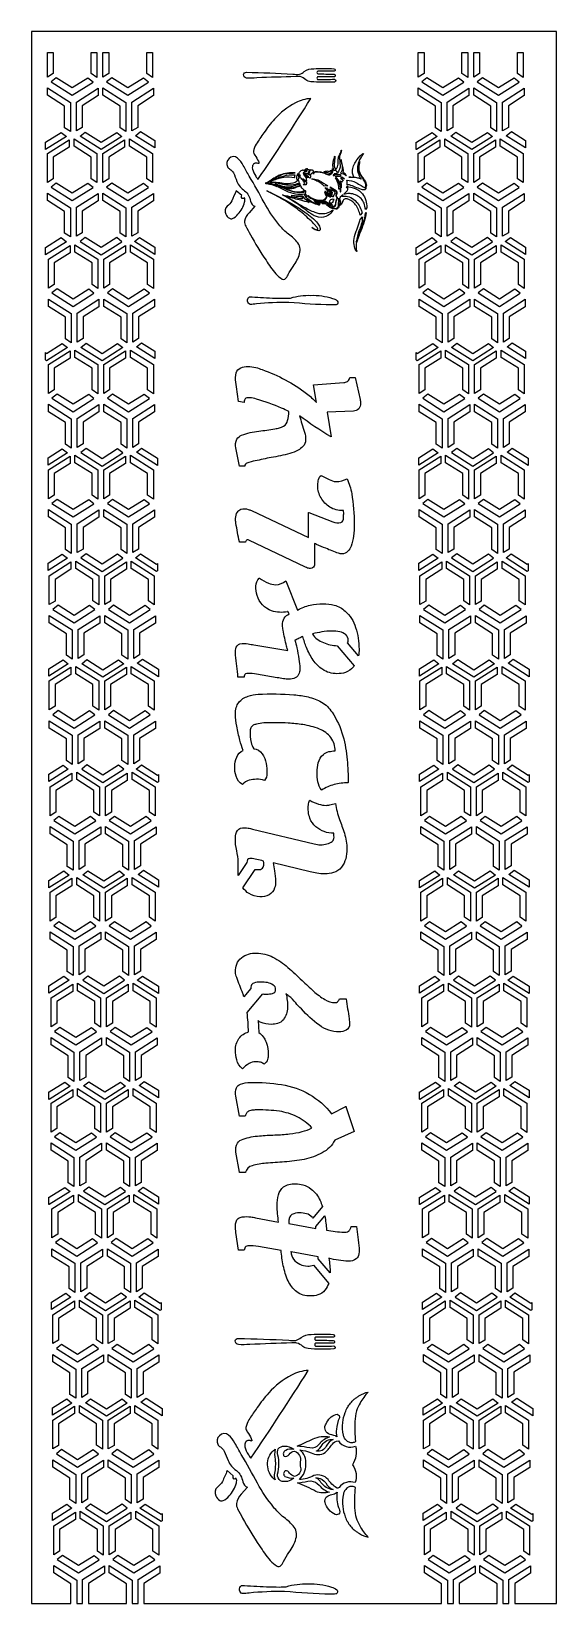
# Model space of a CAD drawing. Header units: millimetres. Extents: x 0 to 1000, y 0 to 2993.
import ezdxf

# ---------------------------------------------------------------- set-up
doc = ezdxf.new("R2010")
doc.units = ezdxf.units.MM
doc.layers.add('Default', color=70, linetype='Continuous')

msp = doc.modelspace()

# ---------------------------------------------------------------- linework, layer by layer
at = {"layer": 'Default'}
for points in [[(203.2, 0), (203.2, 45.5), (244.6, 71.7), (244.6, 57.7), (214.3, 38.5), (214.3, 0), (781.1, 0), (781.1, 37.5), (748.5, 58.2), (748.5, 72.3), (792.2, 44.5), (792.2, 0), (803.5, 0), (803.5, 45.5), (844.9, 71.7), (844.9, 57.7), (814.6, 38.5), (814.6, 0), (886.8, 0), (886.8, 37.5), (854.1, 58.2), (854.1, 72.3), (897.8, 44.5), (897.8, 0), (909.2, 0), (909.2, 45.5), (950.6, 71.7), (950.6, 57.7), (920.3, 38.5), (920.3, 0), (1000, 0), (1000, 2993), (0, 2993), (0, 0), (75.1, 0), (75.1, 37.5), (42.5, 58.2), (42.5, 72.3), (86.2, 44.5), (86.2, 0), (97.5, 0), (97.5, 45.5), (138.9, 71.7), (138.9, 57.7), (108.6, 38.5), (108.6, 0), (180.8, 0), (180.8, 37.5), (148.1, 58.2), (148.1, 72.3), (191.8, 44.5), (191.8, 0)], [(30.5, 2953), (41.6, 2953), (41.6, 2912.9), (30.5, 2906.1)], [(113.8, 2953), (124.8, 2953), (124.8, 2905.6), (113.8, 2913.1)], [(136.2, 2953), (147.2, 2953), (147.2, 2912.9), (136.2, 2906.1)], [(219.5, 2953), (230.5, 2953), (230.5, 2905.6), (219.5, 2913.1)], [(736.5, 2953), (747.6, 2953), (747.6, 2912.9), (736.5, 2906.1)], [(819.8, 2953), (830.8, 2953), (830.8, 2905.6), (819.8, 2913.1)], [(842.2, 2953), (853.2, 2953), (853.2, 2912.9), (842.2, 2906.1)], [(925.5, 2953), (936.5, 2953), (936.5, 2905.6), (925.5, 2913.1)], [(107.4, 2904.3), (77.7, 2885.4), (47.2, 2904.8), (37.4, 2897), (77.7, 2871.4), (117.3, 2896.5)], [(213.1, 2904.3), (183.3, 2885.4), (152.9, 2904.8), (143.1, 2897), (183.3, 2871.4), (223, 2896.5)], [(813.4, 2904.3), (783.7, 2885.4), (753.2, 2904.8), (743.4, 2897), (783.7, 2871.4), (823.3, 2896.5)], [(919.1, 2904.3), (889.3, 2885.4), (858.9, 2904.8), (849.1, 2897), (889.3, 2871.4), (929, 2896.5)], [(63.2, 2809.6), (63.2, 2850.7), (30.5, 2871.4), (30.5, 2885.4), (74.2, 2857.7), (74.2, 2802.2)], [(126.9, 2870.8), (96.6, 2851.6), (96.6, 2810.4), (85.6, 2803.6), (85.6, 2858.6), (126.9, 2884.9)], [(168.8, 2809.6), (168.8, 2850.7), (136.2, 2871.4), (136.2, 2885.4), (179.9, 2857.7), (179.9, 2802.2)], [(232.6, 2870.8), (202.3, 2851.6), (202.3, 2810.4), (191.3, 2803.6), (191.3, 2858.6), (232.6, 2884.9)], [(769.2, 2809.6), (769.2, 2850.7), (736.5, 2871.4), (736.5, 2885.4), (780.2, 2857.7), (780.2, 2802.2)], [(832.9, 2870.8), (802.6, 2851.6), (802.6, 2810.4), (791.6, 2803.6), (791.6, 2858.6), (832.9, 2884.9)], [(874.8, 2809.6), (874.8, 2850.7), (842.2, 2871.4), (842.2, 2885.4), (885.9, 2857.7), (885.9, 2802.2)], [(938.6, 2870.8), (908.3, 2851.6), (908.3, 2810.4), (897.3, 2803.6), (897.3, 2858.6), (938.6, 2884.9)], [(26.5, 2768.3), (26.5, 2782.3), (27, 2782), (56.8, 2800.9), (66.6, 2793.1), (27, 2768)], [(71.8, 2772.9), (41.6, 2753.7), (41.6, 2712.4), (30.5, 2705.6), (30.5, 2760.7), (71.8, 2786.9)], [(113.8, 2712.6), (113.8, 2753.7), (81.1, 2774.4), (81.1, 2788.4), (124.8, 2760.7), (124.8, 2705.1)], [(162.5, 2800.9), (172.3, 2793.1), (132.7, 2768), (92.5, 2793.5), (102.3, 2801.3), (132.7, 2782)], [(177.5, 2772.9), (147.2, 2753.7), (147.2, 2712.4), (136.2, 2705.6), (136.2, 2760.7), (177.5, 2786.9)], [(219.5, 2712.6), (219.5, 2753.7), (186.8, 2774.4), (186.8, 2788.4), (230.5, 2760.7), (230.5, 2705.1)], [(235, 2771.1), (198.2, 2794.5), (208, 2802.2), (235, 2785.1)], [(732.5, 2768.3), (732.5, 2782.3), (733, 2782), (762.8, 2800.9), (772.6, 2793.1), (733, 2768)], [(777.8, 2772.9), (747.6, 2753.7), (747.6, 2712.4), (736.5, 2705.6), (736.5, 2760.7), (777.8, 2786.9)], [(819.8, 2712.6), (819.8, 2753.7), (787.1, 2774.4), (787.1, 2788.4), (830.8, 2760.7), (830.8, 2705.1)], [(868.5, 2800.9), (878.3, 2793.1), (838.7, 2768), (798.5, 2793.5), (808.3, 2801.3), (838.7, 2782)], [(883.5, 2772.9), (853.2, 2753.7), (853.2, 2712.4), (842.2, 2705.6), (842.2, 2760.7), (883.5, 2786.9)], [(925.5, 2712.6), (925.5, 2753.7), (892.8, 2774.4), (892.8, 2788.4), (936.5, 2760.7), (936.5, 2705.1)], [(941, 2771.1), (904.2, 2794.5), (914, 2802.2), (941, 2785.1)], [(107.4, 2703.8), (77.7, 2685), (47.2, 2704.3), (37.4, 2696.5), (77.7, 2670.9), (117.3, 2696)], [(213.1, 2703.8), (183.3, 2685), (152.9, 2704.3), (143.1, 2696.5), (183.3, 2670.9), (223, 2696)], [(813.4, 2703.8), (783.7, 2685), (753.2, 2704.3), (743.4, 2696.5), (783.7, 2670.9), (823.3, 2696)], [(919.1, 2703.8), (889.3, 2685), (858.9, 2704.3), (849.1, 2696.5), (889.3, 2670.9), (929, 2696)], [(63.2, 2609.1), (63.2, 2650.2), (30.5, 2670.9), (30.5, 2685), (74.2, 2657.2), (74.2, 2601.7)], [(126.9, 2670.4), (96.6, 2651.1), (96.6, 2609.9), (85.6, 2603.1), (85.6, 2658.2), (126.9, 2684.4)], [(168.8, 2609.1), (168.8, 2650.2), (136.2, 2670.9), (136.2, 2685), (179.9, 2657.2), (179.9, 2601.7)], [(232.6, 2670.4), (202.3, 2651.1), (202.3, 2609.9), (191.3, 2603.1), (191.3, 2658.2), (232.6, 2684.4)], [(769.2, 2609.1), (769.2, 2650.2), (736.5, 2670.9), (736.5, 2685), (780.2, 2657.2), (780.2, 2601.7)], [(832.9, 2670.4), (802.6, 2651.1), (802.6, 2609.9), (791.6, 2603.1), (791.6, 2658.2), (832.9, 2684.4)], [(874.8, 2609.1), (874.8, 2650.2), (842.2, 2670.9), (842.2, 2685), (885.9, 2657.2), (885.9, 2601.7)], [(938.6, 2670.4), (908.3, 2651.1), (908.3, 2609.9), (897.3, 2603.1), (897.3, 2658.2), (938.6, 2684.4)], [(26.5, 2567.8), (26.5, 2581.8), (27, 2581.5), (56.8, 2600.4), (66.6, 2592.6), (27, 2567.5)], [(73.5, 2571.5), (43.3, 2552.3), (43.3, 2511), (32.2, 2504.2), (32.2, 2559.3), (73.5, 2585.5)], [(115.5, 2511.2), (115.5, 2552.3), (82.8, 2573), (82.8, 2587), (126.5, 2559.3), (126.5, 2503.7)], [(162.5, 2600.4), (132.7, 2581.5), (102.3, 2600.8), (92.5, 2593), (132.7, 2567.5), (172.3, 2592.6)], [(179.2, 2571.5), (148.9, 2552.3), (148.9, 2511), (137.9, 2504.2), (137.9, 2559.3), (179.2, 2585.5)], [(221.2, 2511.2), (221.2, 2552.3), (188.5, 2573), (188.5, 2587), (232.2, 2559.3), (232.2, 2503.7)], [(235, 2568.5), (196.3, 2593), (206.1, 2600.8), (235, 2582.5)], [(732.5, 2567.8), (732.5, 2581.8), (733, 2581.5), (762.8, 2600.4), (772.6, 2592.6), (733, 2567.5)], [(779.5, 2571.5), (749.3, 2552.3), (749.3, 2511), (738.2, 2504.2), (738.2, 2559.3), (779.5, 2585.5)], [(821.5, 2511.2), (821.5, 2552.3), (788.8, 2573), (788.8, 2587), (832.5, 2559.3), (832.5, 2503.7)], [(868.5, 2600.4), (838.7, 2581.5), (808.3, 2600.8), (798.5, 2593), (838.7, 2567.5), (878.3, 2592.6)], [(885.2, 2571.5), (854.9, 2552.3), (854.9, 2511), (843.9, 2504.2), (843.9, 2559.3), (885.2, 2585.5)], [(927.2, 2511.2), (927.2, 2552.3), (894.5, 2573), (894.5, 2587), (938.2, 2559.3), (938.2, 2503.7)], [(941, 2568.5), (902.3, 2593), (912.1, 2600.8), (941, 2582.5)], [(109.1, 2502.4), (79.4, 2483.6), (48.9, 2502.9), (39.1, 2495.1), (79.4, 2469.5), (119, 2494.7)], [(214.8, 2502.4), (185.1, 2483.6), (154.6, 2502.9), (144.8, 2495.1), (185.1, 2469.5), (224.7, 2494.7)], [(815.1, 2502.4), (785.4, 2483.6), (754.9, 2502.9), (745.1, 2495.1), (785.4, 2469.5), (825, 2494.7)], [(920.8, 2502.4), (891.1, 2483.6), (860.6, 2502.9), (850.8, 2495.1), (891.1, 2469.5), (930.7, 2494.7)], [(64.9, 2407.8), (64.9, 2448.8), (32.2, 2469.5), (32.2, 2483.6), (75.9, 2455.8), (75.9, 2400.3)], [(128.6, 2469), (98.3, 2449.8), (98.3, 2408.5), (87.3, 2401.7), (87.3, 2456.8), (128.6, 2483)], [(170.6, 2407.8), (170.6, 2448.8), (137.9, 2469.5), (137.9, 2483.6), (181.6, 2455.8), (181.6, 2400.3)], [(234.3, 2469), (204, 2449.8), (204, 2408.5), (193, 2401.7), (193, 2456.8), (234.3, 2483)], [(770.9, 2407.8), (770.9, 2448.8), (738.2, 2469.5), (738.2, 2483.6), (781.9, 2455.8), (781.9, 2400.3)], [(834.6, 2469), (804.3, 2449.8), (804.3, 2408.5), (793.3, 2401.7), (793.3, 2456.8), (834.6, 2483)], [(876.6, 2407.8), (876.6, 2448.8), (843.9, 2469.5), (843.9, 2483.6), (887.6, 2455.8), (887.6, 2400.3)], [(940.3, 2469), (910, 2449.8), (910, 2408.5), (899, 2401.7), (899, 2456.8), (940.3, 2483)], [(26.5, 2367.5), (26.5, 2381.5), (28.8, 2380.1), (58.5, 2399), (68.4, 2391.2), (28.8, 2366.1)], [(164.2, 2399), (174, 2391.2), (134.4, 2366.1), (94.2, 2391.6), (104, 2399.4), (134.4, 2380.1)], [(235, 2370.3), (199.9, 2392.6), (209.7, 2400.4), (235, 2384.3)], [(732.5, 2367.5), (732.5, 2381.5), (734.8, 2380.1), (764.5, 2399), (774.4, 2391.2), (734.8, 2366.1)], [(870.2, 2399), (880, 2391.2), (840.4, 2366.1), (800.2, 2391.6), (810, 2399.4), (840.4, 2380.1)], [(941, 2370.3), (905.9, 2392.6), (915.7, 2400.4), (941, 2384.3)], [(73.5, 2371), (43.3, 2351.8), (43.3, 2310.5), (32.2, 2303.7), (32.2, 2358.8), (73.5, 2385)], [(115.5, 2310.7), (115.5, 2351.8), (82.8, 2372.5), (82.8, 2386.5), (126.5, 2358.8), (126.5, 2303.3)], [(179.2, 2371), (148.9, 2351.8), (148.9, 2310.5), (137.9, 2303.7), (137.9, 2358.8), (179.2, 2385)], [(221.2, 2310.7), (221.2, 2351.8), (188.5, 2372.5), (188.5, 2386.5), (232.2, 2358.8), (232.2, 2303.3)], [(779.5, 2371), (749.3, 2351.8), (749.3, 2310.5), (738.2, 2303.7), (738.2, 2358.8), (779.5, 2385)], [(821.5, 2310.7), (821.5, 2351.8), (788.8, 2372.5), (788.8, 2386.5), (832.5, 2358.8), (832.5, 2303.3)], [(885.2, 2371), (854.9, 2351.8), (854.9, 2310.5), (843.9, 2303.7), (843.9, 2358.8), (885.2, 2385)], [(927.2, 2310.7), (927.2, 2351.8), (894.5, 2372.5), (894.5, 2386.5), (938.2, 2358.8), (938.2, 2303.3)], [(64.9, 2207.3), (64.9, 2248.3), (32.2, 2269), (32.2, 2283.1), (75.9, 2255.3), (75.9, 2199.8)], [(109.1, 2302), (79.4, 2283.1), (48.9, 2302.4), (39.1, 2294.6), (79.4, 2269), (119, 2294.2)], [(128.6, 2268.5), (98.3, 2249.3), (98.3, 2208), (87.3, 2201.2), (87.3, 2256.3), (128.6, 2282.5)], [(170.6, 2207.3), (170.6, 2248.3), (137.9, 2269), (137.9, 2283.1), (181.6, 2255.3), (181.6, 2199.8)], [(214.8, 2302), (185.1, 2283.1), (154.6, 2302.4), (144.8, 2294.6), (185.1, 2269), (224.7, 2294.2)], [(234.3, 2268.5), (204, 2249.3), (204, 2208), (193, 2201.2), (193, 2256.3), (234.3, 2282.5)], [(770.9, 2207.3), (770.9, 2248.3), (738.2, 2269), (738.2, 2283.1), (781.9, 2255.3), (781.9, 2199.8)], [(815.1, 2302), (785.4, 2283.1), (754.9, 2302.4), (745.1, 2294.6), (785.4, 2269), (825, 2294.2)], [(834.6, 2268.5), (804.3, 2249.3), (804.3, 2208), (793.3, 2201.2), (793.3, 2256.3), (834.6, 2282.5)], [(876.6, 2207.3), (876.6, 2248.3), (843.9, 2269), (843.9, 2283.1), (887.6, 2255.3), (887.6, 2199.8)], [(920.8, 2302), (891.1, 2283.1), (860.6, 2302.4), (850.8, 2294.6), (891.1, 2269), (930.7, 2294.2)], [(940.3, 2268.5), (910, 2249.3), (910, 2208), (899, 2201.2), (899, 2256.3), (940.3, 2282.5)], [(31.6, 2167.4), (31.6, 2181.4), (58.5, 2198.5), (68.4, 2190.7)], [(115.5, 2110.2), (115.5, 2151.3), (82.8, 2172), (82.8, 2186), (126.5, 2158.3), (126.5, 2102.8)], [(164.2, 2198.5), (134.4, 2179.6), (104, 2198.9), (94.2, 2191.1), (134.4, 2165.6), (174, 2190.7)], [(221.2, 2110.2), (221.2, 2151.3), (188.5, 2172), (188.5, 2186), (232.2, 2158.3), (232.2, 2102.8)], [(240.1, 2166.5), (199.9, 2192.1), (209.7, 2199.9), (240.1, 2180.6)], [(737.6, 2167.4), (737.6, 2181.4), (764.5, 2198.5), (774.4, 2190.7)], [(821.5, 2110.2), (821.5, 2151.3), (788.8, 2172), (788.8, 2186), (832.5, 2158.3), (832.5, 2102.8)], [(870.2, 2198.5), (840.4, 2179.6), (810, 2198.9), (800.2, 2191.1), (840.4, 2165.6), (880, 2190.7)], [(927.2, 2110.2), (927.2, 2151.3), (894.5, 2172), (894.5, 2186), (938.2, 2158.3), (938.2, 2102.8)], [(946.1, 2166.5), (905.9, 2192.1), (915.7, 2199.9), (946.1, 2180.6)], [(73.5, 2170.5), (43.3, 2151.3), (43.3, 2110), (32.2, 2103.2), (32.2, 2158.3), (73.5, 2184.5)], [(179.2, 2170.5), (148.9, 2151.3), (148.9, 2110), (137.9, 2103.2), (137.9, 2158.3), (179.2, 2184.5)], [(779.5, 2170.5), (749.3, 2151.3), (749.3, 2110), (738.2, 2103.2), (738.2, 2158.3), (779.5, 2184.5)], [(885.2, 2170.5), (854.9, 2151.3), (854.9, 2110), (843.9, 2103.2), (843.9, 2158.3), (885.2, 2184.5)], [(109.1, 2101.5), (79.4, 2082.6), (48.9, 2101.9), (39.1, 2094.1), (79.4, 2068.6), (119, 2093.7)], [(214.8, 2101.5), (185.1, 2082.6), (154.6, 2101.9), (144.8, 2094.1), (185.1, 2068.6), (224.7, 2093.7)], [(815.1, 2101.5), (785.4, 2082.6), (754.9, 2101.9), (745.1, 2094.1), (785.4, 2068.6), (825, 2093.7)], [(920.8, 2101.5), (891.1, 2082.6), (860.6, 2101.9), (850.8, 2094.1), (891.1, 2068.6), (930.7, 2093.7)], [(64.9, 2006.8), (64.9, 2047.8), (32.2, 2068.6), (32.2, 2082.6), (75.9, 2054.9), (75.9, 1999.3)], [(128.6, 2068), (98.3, 2048.8), (98.3, 2007.5), (87.3, 2000.7), (87.3, 2055.8), (128.6, 2082)], [(170.6, 2006.8), (170.6, 2047.8), (137.9, 2068.6), (137.9, 2082.6), (181.6, 2054.9), (181.6, 1999.3)], [(234.3, 2068), (204, 2048.8), (204, 2007.5), (193, 2000.7), (193, 2055.8), (234.3, 2082)], [(770.9, 2006.8), (770.9, 2047.8), (738.2, 2068.6), (738.2, 2082.6), (781.9, 2054.9), (781.9, 1999.3)], [(834.6, 2068), (804.3, 2048.8), (804.3, 2007.5), (793.3, 2000.7), (793.3, 2055.8), (834.6, 2082)], [(876.6, 2006.8), (876.6, 2047.8), (843.9, 2068.6), (843.9, 2082.6), (887.6, 2054.9), (887.6, 1999.3)], [(940.3, 2068), (910, 2048.8), (910, 2007.5), (899, 2000.7), (899, 2055.8), (940.3, 2082)], [(31.6, 1966.9), (31.6, 1980.9), (58.5, 1998), (68.4, 1990.2)], [(75.3, 1969.1), (45, 1949.9), (45, 1908.6), (33.9, 1901.8), (33.9, 1956.9), (75.3, 1983.1)], [(117.2, 1908.8), (117.2, 1949.9), (84.5, 1970.6), (84.5, 1984.6), (128.2, 1956.9), (128.2, 1901.4)], [(164.2, 1998), (134.4, 1979.1), (104, 1998.4), (94.2, 1990.7), (134.4, 1965.1), (174, 1990.2)], [(180.9, 1969.1), (150.7, 1949.9), (150.7, 1908.6), (139.6, 1901.8), (139.6, 1956.9), (180.9, 1983.1)], [(222.9, 1908.8), (222.9, 1949.9), (190.2, 1970.6), (190.2, 1984.6), (233.9, 1956.9), (233.9, 1901.4)], [(240.1, 1966.3), (238.3, 1965.1), (198, 1990.7), (207.8, 1998.4), (238.3, 1979.1), (240.1, 1980.3)], [(737.6, 1966.9), (737.6, 1980.9), (764.5, 1998), (774.4, 1990.2)], [(781.3, 1969.1), (751, 1949.9), (751, 1908.6), (739.9, 1901.8), (739.9, 1956.9), (781.3, 1983.1)], [(823.2, 1908.8), (823.2, 1949.9), (790.5, 1970.6), (790.5, 1984.6), (834.2, 1956.9), (834.2, 1901.4)], [(870.2, 1998), (840.4, 1979.1), (810, 1998.4), (800.2, 1990.7), (840.4, 1965.1), (880, 1990.2)], [(886.9, 1969.1), (856.7, 1949.9), (856.7, 1908.6), (845.6, 1901.8), (845.6, 1956.9), (886.9, 1983.1)], [(928.9, 1908.8), (928.9, 1949.9), (896.2, 1970.6), (896.2, 1984.6), (939.9, 1956.9), (939.9, 1901.4)], [(946.1, 1966.3), (944.3, 1965.1), (904, 1990.7), (913.8, 1998.4), (944.3, 1979.1), (946.1, 1980.3)], [(110.8, 1900.1), (81.1, 1881.2), (50.6, 1900.5), (40.8, 1892.7), (81.1, 1867.2), (120.7, 1892.3)], [(216.5, 1900.1), (186.8, 1881.2), (156.3, 1900.5), (146.5, 1892.7), (186.8, 1867.2), (226.4, 1892.3)], [(816.8, 1900.1), (787.1, 1881.2), (756.6, 1900.5), (746.8, 1892.7), (787.1, 1867.2), (826.7, 1892.3)], [(922.5, 1900.1), (892.8, 1881.2), (862.3, 1900.5), (852.5, 1892.7), (892.8, 1867.2), (932.4, 1892.3)], [(66.6, 1805.4), (66.6, 1846.4), (33.9, 1867.2), (33.9, 1881.2), (77.6, 1853.5), (77.6, 1797.9)], [(130.3, 1866.6), (100, 1847.4), (100, 1806.1), (89, 1799.3), (89, 1854.4), (130.3, 1880.6)], [(172.3, 1805.4), (172.3, 1846.4), (139.6, 1867.2), (139.6, 1881.2), (183.3, 1853.5), (183.3, 1797.9)], [(236, 1866.6), (205.7, 1847.4), (205.7, 1806.1), (194.7, 1799.3), (194.7, 1854.4), (236, 1880.6)], [(772.6, 1805.4), (772.6, 1846.4), (739.9, 1867.2), (739.9, 1881.2), (783.6, 1853.5), (783.6, 1797.9)], [(836.3, 1866.6), (806, 1847.4), (806, 1806.1), (795, 1799.3), (795, 1854.4), (836.3, 1880.6)], [(878.3, 1805.4), (878.3, 1846.4), (845.6, 1867.2), (845.6, 1881.2), (889.3, 1853.5), (889.3, 1797.9)], [(942, 1866.6), (911.7, 1847.4), (911.7, 1806.1), (900.7, 1799.3), (900.7, 1854.4), (942, 1880.6)], [(33.3, 1765.5), (33.3, 1779.6), (60.2, 1796.6), (70.1, 1788.8)], [(165.9, 1796.6), (175.8, 1788.8), (136.2, 1763.7), (95.9, 1789.3), (105.7, 1797.1), (136.2, 1777.7)], [(241.8, 1764.6), (201.6, 1790.2), (211.4, 1798), (241.8, 1778.7)], [(739.3, 1765.5), (739.3, 1779.6), (766.2, 1796.6), (776.1, 1788.8)], [(871.9, 1796.6), (881.8, 1788.8), (842.2, 1763.7), (801.9, 1789.3), (811.7, 1797.1), (842.2, 1777.7)], [(947.8, 1764.6), (907.6, 1790.2), (917.4, 1798), (947.8, 1778.7)], [(75.3, 1768.6), (45, 1749.4), (45, 1708.2), (33.9, 1701.3), (33.9, 1756.4), (75.3, 1782.6)], [(117.2, 1708.3), (117.2, 1749.4), (84.5, 1770.1), (84.5, 1784.1), (128.2, 1756.4), (128.2, 1700.9)], [(180.9, 1768.6), (150.7, 1749.4), (150.7, 1708.2), (139.6, 1701.3), (139.6, 1756.4), (180.9, 1782.6)], [(222.9, 1708.3), (222.9, 1749.4), (190.2, 1770.1), (190.2, 1784.1), (233.9, 1756.4), (233.9, 1700.9)], [(781.3, 1768.6), (751, 1749.4), (751, 1708.2), (739.9, 1701.3), (739.9, 1756.4), (781.3, 1782.6)], [(823.2, 1708.3), (823.2, 1749.4), (790.5, 1770.1), (790.5, 1784.1), (834.2, 1756.4), (834.2, 1700.9)], [(886.9, 1768.6), (856.7, 1749.4), (856.7, 1708.2), (845.6, 1701.3), (845.6, 1756.4), (886.9, 1782.6)], [(928.9, 1708.3), (928.9, 1749.4), (896.2, 1770.1), (896.2, 1784.1), (939.9, 1756.4), (939.9, 1700.9)], [(66.6, 1604.9), (66.6, 1646), (33.9, 1666.7), (33.9, 1680.7), (77.6, 1653), (77.6, 1597.4)], [(110.8, 1699.6), (81.1, 1680.7), (50.6, 1700), (40.8, 1692.2), (81.1, 1666.7), (120.7, 1691.8)], [(130.3, 1666.1), (100, 1646.9), (100, 1605.6), (89, 1598.8), (89, 1653.9), (130.3, 1680.1)], [(172.3, 1604.9), (172.3, 1646), (139.6, 1666.7), (139.6, 1680.7), (183.3, 1653), (183.3, 1597.4)], [(216.5, 1699.6), (186.8, 1680.7), (156.3, 1700), (146.5, 1692.2), (186.8, 1666.7), (226.4, 1691.8)], [(236, 1666.1), (205.7, 1646.9), (205.7, 1605.6), (194.7, 1598.8), (194.7, 1653.9), (236, 1680.1)], [(772.6, 1604.9), (772.6, 1646), (739.9, 1666.7), (739.9, 1680.7), (783.6, 1653), (783.6, 1597.4)], [(816.8, 1699.6), (787.1, 1680.7), (756.6, 1700), (746.8, 1692.2), (787.1, 1666.7), (826.7, 1691.8)], [(836.3, 1666.1), (806, 1646.9), (806, 1605.6), (795, 1598.8), (795, 1653.9), (836.3, 1680.1)], [(878.3, 1604.9), (878.3, 1646), (845.6, 1666.7), (845.6, 1680.7), (889.3, 1653), (889.3, 1597.4)], [(922.5, 1699.6), (892.8, 1680.7), (862.3, 1700), (852.5, 1692.2), (892.8, 1666.7), (932.4, 1691.8)], [(942, 1666.1), (911.7, 1646.9), (911.7, 1605.6), (900.7, 1598.8), (900.7, 1653.9), (942, 1680.1)], [(33.3, 1565), (33.3, 1579.1), (60.2, 1596.1), (70.1, 1588.3)], [(165.9, 1596.1), (136.2, 1577.2), (105.7, 1596.6), (95.9, 1588.8), (136.2, 1563.2), (175.8, 1588.3)], [(241.8, 1564.4), (240, 1563.2), (199.7, 1588.8), (209.5, 1596.6), (240, 1577.2), (241.8, 1578.4)], [(739.3, 1565), (739.3, 1579.1), (766.2, 1596.1), (776.1, 1588.3)], [(871.9, 1596.1), (842.2, 1577.2), (811.7, 1596.6), (801.9, 1588.8), (842.2, 1563.2), (881.8, 1588.3)], [(947.8, 1564.4), (946, 1563.2), (905.7, 1588.8), (915.5, 1596.6), (946, 1577.2), (947.8, 1578.4)], [(77, 1567.2), (46.7, 1548), (46.7, 1506.8), (35.6, 1499.9), (35.6, 1555), (77, 1581.2)], [(118.9, 1506.9), (118.9, 1548), (86.2, 1568.7), (86.2, 1582.7), (129.9, 1555), (129.9, 1499.5)], [(182.6, 1567.2), (152.4, 1548), (152.4, 1506.8), (141.3, 1499.9), (141.3, 1555), (182.6, 1581.2)], [(224.6, 1506.9), (224.6, 1548), (191.9, 1568.7), (191.9, 1582.7), (235.6, 1555), (235.6, 1499.5)], [(783, 1567.2), (752.7, 1548), (752.7, 1506.8), (741.6, 1499.9), (741.6, 1555), (783, 1581.2)], [(824.9, 1506.9), (824.9, 1548), (792.2, 1568.7), (792.2, 1582.7), (835.9, 1555), (835.9, 1499.5)], [(888.6, 1567.2), (858.4, 1548), (858.4, 1506.8), (847.3, 1499.9), (847.3, 1555), (888.6, 1581.2)], [(930.6, 1506.9), (930.6, 1548), (897.9, 1568.7), (897.9, 1582.7), (941.6, 1555), (941.6, 1499.5)], [(112.6, 1498.2), (82.8, 1479.3), (52.3, 1498.6), (42.5, 1490.8), (82.8, 1465.3), (122.4, 1490.4)], [(218.2, 1498.2), (188.5, 1479.3), (158, 1498.6), (148.2, 1490.8), (188.5, 1465.3), (228.1, 1490.4)], [(818.6, 1498.2), (788.8, 1479.3), (758.3, 1498.6), (748.5, 1490.8), (788.8, 1465.3), (828.4, 1490.4)], [(924.2, 1498.2), (894.5, 1479.3), (864, 1498.6), (854.2, 1490.8), (894.5, 1465.3), (934.1, 1490.4)], [(68.3, 1403.5), (68.3, 1444.6), (35.6, 1465.3), (35.6, 1479.3), (79.3, 1451.6), (79.3, 1396)], [(132, 1464.7), (101.8, 1445.5), (101.8, 1404.3), (90.7, 1397.4), (90.7, 1452.5), (132, 1478.7)], [(174, 1403.5), (174, 1444.6), (141.3, 1465.3), (141.3, 1479.3), (185, 1451.6), (185, 1396)], [(237.7, 1464.7), (207.4, 1445.5), (207.4, 1404.3), (196.4, 1397.4), (196.4, 1452.5), (237.7, 1478.7)], [(774.3, 1403.5), (774.3, 1444.6), (741.6, 1465.3), (741.6, 1479.3), (785.3, 1451.6), (785.3, 1396)], [(838, 1464.7), (807.8, 1445.5), (807.8, 1404.3), (796.7, 1397.4), (796.7, 1452.5), (838, 1478.7)], [(880, 1403.5), (880, 1444.6), (847.3, 1465.3), (847.3, 1479.3), (891, 1451.6), (891, 1396)], [(943.7, 1464.7), (913.4, 1445.5), (913.4, 1404.3), (902.4, 1397.4), (902.4, 1452.5), (943.7, 1478.7)], [(33.3, 1362.6), (33.3, 1376.6), (61.9, 1394.7), (71.8, 1387)], [(77, 1366.7), (46.7, 1347.5), (46.7, 1306.3), (35.6, 1299.4), (35.6, 1354.5), (77, 1380.8)], [(118.9, 1306.5), (118.9, 1347.5), (86.2, 1368.2), (86.2, 1382.3), (129.9, 1354.5), (129.9, 1299)], [(167.6, 1394.7), (177.5, 1387), (137.9, 1361.8), (97.6, 1387.4), (107.4, 1395.2), (137.9, 1375.9)], [(182.6, 1366.7), (152.4, 1347.5), (152.4, 1306.3), (141.3, 1299.4), (141.3, 1354.5), (182.6, 1380.8)], [(224.6, 1306.5), (224.6, 1347.5), (191.9, 1368.2), (191.9, 1382.3), (235.6, 1354.5), (235.6, 1299)], [(241.8, 1363.8), (203.3, 1388.3), (213.1, 1396.1), (241.8, 1377.9)], [(739.3, 1362.6), (739.3, 1376.6), (767.9, 1394.7), (777.8, 1387)], [(783, 1366.7), (752.7, 1347.5), (752.7, 1306.3), (741.6, 1299.4), (741.6, 1354.5), (783, 1380.8)], [(824.9, 1306.5), (824.9, 1347.5), (792.2, 1368.2), (792.2, 1382.3), (835.9, 1354.5), (835.9, 1299)], [(873.6, 1394.7), (883.5, 1387), (843.9, 1361.8), (803.6, 1387.4), (813.4, 1395.2), (843.9, 1375.9)], [(888.6, 1366.7), (858.4, 1347.5), (858.4, 1306.3), (847.3, 1299.4), (847.3, 1354.5), (888.6, 1380.8)], [(930.6, 1306.5), (930.6, 1347.5), (897.9, 1368.2), (897.9, 1382.3), (941.6, 1354.5), (941.6, 1299)], [(947.8, 1363.8), (909.3, 1388.3), (919.1, 1396.1), (947.8, 1377.9)], [(112.6, 1297.7), (82.8, 1278.8), (52.3, 1298.1), (42.5, 1290.3), (82.8, 1264.8), (122.4, 1289.9)], [(218.2, 1297.7), (188.5, 1278.8), (158, 1298.1), (148.2, 1290.3), (188.5, 1264.8), (228.1, 1289.9)], [(818.6, 1297.7), (788.8, 1278.8), (758.3, 1298.1), (748.5, 1290.3), (788.8, 1264.8), (828.4, 1289.9)], [(924.2, 1297.7), (894.5, 1278.8), (864, 1298.1), (854.2, 1290.3), (894.5, 1264.8), (934.1, 1289.9)], [(68.3, 1203), (68.3, 1244.1), (35.6, 1264.8), (35.6, 1278.8), (79.3, 1251.1), (79.3, 1195.6)], [(132, 1264.2), (101.8, 1245), (101.8, 1203.8), (90.7, 1196.9), (90.7, 1252), (132, 1278.2)], [(174, 1203), (174, 1244.1), (141.3, 1264.8), (141.3, 1278.8), (185, 1251.1), (185, 1195.6)], [(237.7, 1264.2), (207.4, 1245), (207.4, 1203.8), (196.4, 1196.9), (196.4, 1252), (237.7, 1278.2)], [(774.3, 1203), (774.3, 1244.1), (741.6, 1264.8), (741.6, 1278.8), (785.3, 1251.1), (785.3, 1195.6)], [(838, 1264.2), (807.8, 1245), (807.8, 1203.8), (796.7, 1196.9), (796.7, 1252), (838, 1278.2)], [(880, 1203), (880, 1244.1), (847.3, 1264.8), (847.3, 1278.8), (891, 1251.1), (891, 1195.6)], [(943.7, 1264.2), (913.4, 1245), (913.4, 1203.8), (902.4, 1196.9), (902.4, 1252), (943.7, 1278.2)], [(33.3, 1162.1), (33.3, 1176.1), (61.9, 1194.2), (71.8, 1186.5)], [(78.7, 1165.3), (48.4, 1146.1), (48.4, 1104.9), (37.3, 1098.1), (37.3, 1153.1), (78.7, 1179.4)], [(120.6, 1105.1), (120.6, 1146.1), (87.9, 1166.8), (87.9, 1180.9), (131.7, 1153.1), (131.7, 1097.6)], [(167.6, 1194.2), (137.9, 1175.4), (107.4, 1194.7), (97.6, 1186.9), (137.9, 1161.3), (177.5, 1186.5)], [(184.4, 1165.3), (154.1, 1146.1), (154.1, 1104.9), (143, 1098.1), (143, 1153.1), (184.4, 1179.4)], [(226.3, 1105.1), (226.3, 1146.1), (193.6, 1166.8), (193.6, 1180.9), (237.3, 1153.1), (237.3, 1097.6)], [(241.8, 1161.4), (241.7, 1161.3), (201.4, 1186.9), (211.2, 1194.7), (241.7, 1175.4), (241.8, 1175.5)], [(739.3, 1162.1), (739.3, 1176.1), (767.9, 1194.2), (777.8, 1186.5)], [(784.7, 1165.3), (754.4, 1146.1), (754.4, 1104.9), (743.3, 1098.1), (743.3, 1153.1), (784.7, 1179.4)], [(826.6, 1105.1), (826.6, 1146.1), (793.9, 1166.8), (793.9, 1180.9), (837.7, 1153.1), (837.7, 1097.6)], [(873.6, 1194.2), (843.9, 1175.4), (813.4, 1194.7), (803.6, 1186.9), (843.9, 1161.3), (883.5, 1186.5)], [(890.4, 1165.3), (860.1, 1146.1), (860.1, 1104.9), (849, 1098.1), (849, 1153.1), (890.4, 1179.4)], [(932.3, 1105.1), (932.3, 1146.1), (899.6, 1166.8), (899.6, 1180.9), (943.3, 1153.1), (943.3, 1097.6)], [(947.8, 1161.4), (947.7, 1161.3), (907.4, 1186.9), (917.2, 1194.7), (947.7, 1175.4), (947.8, 1175.5)], [(114.3, 1096.3), (84.5, 1077.4), (54, 1096.7), (44.2, 1088.9), (84.5, 1063.4), (124.1, 1088.5)], [(219.9, 1096.3), (190.2, 1077.4), (159.7, 1096.7), (149.9, 1088.9), (190.2, 1063.4), (229.8, 1088.5)], [(820.3, 1096.3), (790.5, 1077.4), (760, 1096.7), (750.2, 1088.9), (790.5, 1063.4), (830.1, 1088.5)], [(925.9, 1096.3), (896.2, 1077.4), (865.7, 1096.7), (855.9, 1088.9), (896.2, 1063.4), (935.8, 1088.5)], [(70, 1001.6), (70, 1042.7), (37.3, 1063.4), (37.3, 1077.4), (81, 1049.7), (81, 994.2)], [(133.7, 1062.8), (103.5, 1043.6), (103.5, 1002.4), (92.4, 995.5), (92.4, 1050.6), (133.7, 1076.8)], [(175.7, 1001.6), (175.7, 1042.7), (143, 1063.4), (143, 1077.4), (186.7, 1049.7), (186.7, 994.2)], [(239.4, 1062.8), (209.1, 1043.6), (209.1, 1002.4), (198.1, 995.5), (198.1, 1050.6), (239.4, 1076.8)], [(776, 1001.6), (776, 1042.7), (743.3, 1063.4), (743.3, 1077.4), (787, 1049.7), (787, 994.2)], [(839.7, 1062.8), (809.5, 1043.6), (809.5, 1002.4), (798.4, 995.5), (798.4, 1050.6), (839.7, 1076.8)], [(881.7, 1001.6), (881.7, 1042.7), (849, 1063.4), (849, 1077.4), (892.7, 1049.7), (892.7, 994.2)], [(945.4, 1062.8), (915.1, 1043.6), (915.1, 1002.4), (904.1, 995.5), (904.1, 1050.6), (945.4, 1076.8)], [(33.3, 960.3), (33.3, 974.3), (33.9, 974), (63.6, 992.9), (73.5, 985.1), (33.9, 959.9)], [(169.3, 992.9), (179.2, 985.1), (139.6, 959.9), (99.3, 985.5), (109.1, 993.3), (139.6, 974)], [(241.8, 963), (205, 986.4), (214.8, 994.2), (241.8, 977.1)], [(739.3, 960.3), (739.3, 974.3), (739.9, 974), (769.6, 992.9), (779.5, 985.1), (739.9, 959.9)], [(875.3, 992.9), (885.2, 985.1), (845.6, 959.9), (805.3, 985.5), (815.1, 993.3), (845.6, 974)], [(947.8, 963), (911, 986.4), (920.8, 994.2), (947.8, 977.1)], [(78.7, 964.8), (48.4, 945.6), (48.4, 904.4), (37.3, 897.6), (37.3, 952.7), (78.7, 978.9)], [(120.6, 904.6), (120.6, 945.6), (87.9, 966.4), (87.9, 980.4), (131.7, 952.7), (131.7, 897.1)], [(184.4, 964.8), (154.1, 945.6), (154.1, 904.4), (143, 897.6), (143, 952.7), (184.4, 978.9)], [(226.3, 904.6), (226.3, 945.6), (193.6, 966.4), (193.6, 980.4), (237.3, 952.7), (237.3, 897.1)], [(784.7, 964.8), (754.4, 945.6), (754.4, 904.4), (743.3, 897.6), (743.3, 952.7), (784.7, 978.9)], [(826.6, 904.6), (826.6, 945.6), (793.9, 966.4), (793.9, 980.4), (837.7, 952.7), (837.7, 897.1)], [(890.4, 964.8), (860.1, 945.6), (860.1, 904.4), (849, 897.6), (849, 952.7), (890.4, 978.9)], [(932.3, 904.6), (932.3, 945.6), (899.6, 966.4), (899.6, 980.4), (943.3, 952.7), (943.3, 897.1)], [(70, 801.1), (70, 842.2), (37.3, 862.9), (37.3, 876.9), (81, 849.2), (81, 793.7)], [(114.3, 895.8), (84.5, 876.9), (54, 896.2), (44.2, 888.5), (84.5, 862.9), (124.1, 888)], [(133.7, 862.3), (103.5, 843.1), (103.5, 801.9), (92.4, 795.1), (92.4, 850.1), (133.7, 876.4)], [(175.7, 801.1), (175.7, 842.2), (143, 862.9), (143, 876.9), (186.7, 849.2), (186.7, 793.7)], [(219.9, 895.8), (190.2, 876.9), (159.7, 896.2), (149.9, 888.5), (190.2, 862.9), (229.8, 888)], [(239.4, 862.3), (209.1, 843.1), (209.1, 801.9), (198.1, 795.1), (198.1, 850.1), (239.4, 876.4)], [(776, 801.1), (776, 842.2), (743.3, 862.9), (743.3, 876.9), (787, 849.2), (787, 793.7)], [(820.3, 895.8), (790.5, 876.9), (760, 896.2), (750.2, 888.5), (790.5, 862.9), (830.1, 888)], [(839.7, 862.3), (809.5, 843.1), (809.5, 801.9), (798.4, 795.1), (798.4, 850.1), (839.7, 876.4)], [(881.7, 801.1), (881.7, 842.2), (849, 862.9), (849, 876.9), (892.7, 849.2), (892.7, 793.7)], [(925.9, 895.8), (896.2, 876.9), (865.7, 896.2), (855.9, 888.5), (896.2, 862.9), (935.8, 888)], [(945.4, 862.3), (915.1, 843.1), (915.1, 801.9), (904.1, 795.1), (904.1, 850.1), (945.4, 876.4)], [(33.3, 759.8), (33.3, 773.8), (33.9, 773.5), (63.6, 792.4), (73.5, 784.6), (33.9, 759.5)], [(122.3, 703.2), (122.3, 744.2), (89.6, 765), (89.6, 779), (133.4, 751.3), (133.4, 695.7)], [(169.3, 792.4), (139.6, 773.5), (109.1, 792.8), (99.3, 785), (139.6, 759.5), (179.2, 784.6)], [(228, 703.2), (228, 744.2), (195.3, 765), (195.3, 779), (239, 751.3), (239, 695.7)], [(241.8, 760.4), (203.1, 785), (212.9, 792.8), (241.8, 774.5)], [(739.3, 759.8), (739.3, 773.8), (739.9, 773.5), (769.6, 792.4), (779.5, 784.6), (739.9, 759.5)], [(828.3, 703.2), (828.3, 744.2), (795.6, 765), (795.6, 779), (839.4, 751.3), (839.4, 695.7)], [(875.3, 792.4), (845.6, 773.5), (815.1, 792.8), (805.3, 785), (845.6, 759.5), (885.2, 784.6)], [(934, 703.2), (934, 744.2), (901.3, 765), (901.3, 779), (945, 751.3), (945, 695.7)], [(947.8, 760.4), (909.1, 785), (918.9, 792.8), (947.8, 774.5)], [(80.4, 763.5), (50.1, 744.2), (50.1, 703), (39, 696.2), (39, 751.3), (80.4, 777.5)], [(186.1, 763.5), (155.8, 744.2), (155.8, 703), (144.7, 696.2), (144.7, 751.3), (186.1, 777.5)], [(786.4, 763.5), (756.1, 744.2), (756.1, 703), (745, 696.2), (745, 751.3), (786.4, 777.5)], [(892.1, 763.5), (861.8, 744.2), (861.8, 703), (850.7, 696.2), (850.7, 751.3), (892.1, 777.5)], [(116, 694.4), (86.2, 675.5), (55.7, 694.9), (45.9, 687.1), (86.2, 661.5), (125.8, 686.6)], [(221.7, 694.4), (191.9, 675.5), (161.4, 694.9), (151.6, 687.1), (191.9, 661.5), (231.5, 686.6)], [(822, 694.4), (792.2, 675.5), (761.7, 694.9), (751.9, 687.1), (792.2, 661.5), (831.8, 686.6)], [(927.7, 694.4), (897.9, 675.5), (867.4, 694.9), (857.6, 687.1), (897.9, 661.5), (937.5, 686.6)], [(71.7, 599.7), (71.7, 640.8), (39, 661.5), (39, 675.5), (82.7, 647.8), (82.7, 592.3)], [(135.4, 660.9), (105.2, 641.7), (105.2, 600.5), (94.1, 593.7), (94.1, 648.7), (135.4, 675)], [(177.4, 599.7), (177.4, 640.8), (144.7, 661.5), (144.7, 675.5), (188.4, 647.8), (188.4, 592.3)], [(241.1, 660.9), (210.9, 641.7), (210.9, 600.5), (199.8, 593.7), (199.8, 648.7), (241.1, 675)], [(777.7, 599.7), (777.7, 640.8), (745, 661.5), (745, 675.5), (788.7, 647.8), (788.7, 592.3)], [(841.4, 660.9), (811.2, 641.7), (811.2, 600.5), (800.1, 593.7), (800.1, 648.7), (841.4, 675)], [(883.4, 599.7), (883.4, 640.8), (850.7, 661.5), (850.7, 675.5), (894.4, 647.8), (894.4, 592.3)], [(947.1, 660.9), (916.9, 641.7), (916.9, 600.5), (905.8, 593.7), (905.8, 648.7), (947.1, 675)], [(38.5, 559.9), (38.5, 573.9), (65.4, 591), (75.2, 583.2)], [(82.1, 562.1), (51.8, 542.9), (51.8, 501.6), (40.7, 494.8), (40.7, 549.9), (82.1, 576.1)], [(124, 501.8), (124, 542.9), (91.4, 563.6), (91.4, 577.6), (135.1, 549.9), (135.1, 494.3)], [(171, 591), (141.3, 572.1), (110.8, 591.4), (101, 583.6), (141.3, 558.1), (180.9, 583.2)], [(187.8, 562.1), (157.5, 542.9), (157.5, 501.6), (146.4, 494.8), (146.4, 549.9), (187.8, 576.1)], [(229.7, 501.8), (229.7, 542.9), (197, 563.6), (197, 577.6), (240.8, 549.9), (240.8, 494.3)], [(247, 559.2), (245.1, 558.1), (204.8, 583.6), (214.6, 591.4), (245.1, 572.1), (247, 573.3)], [(744.5, 559.9), (744.5, 573.9), (771.4, 591), (781.2, 583.2)], [(788.1, 562.1), (757.8, 542.9), (757.8, 501.6), (746.7, 494.8), (746.7, 549.9), (788.1, 576.1)], [(830, 501.8), (830, 542.9), (797.4, 563.6), (797.4, 577.6), (841.1, 549.9), (841.1, 494.3)], [(877, 591), (847.3, 572.1), (816.8, 591.4), (807, 583.6), (847.3, 558.1), (886.9, 583.2)], [(893.8, 562.1), (863.5, 542.9), (863.5, 501.6), (852.4, 494.8), (852.4, 549.9), (893.8, 576.1)], [(935.7, 501.8), (935.7, 542.9), (903, 563.6), (903, 577.6), (946.8, 549.9), (946.8, 494.3)], [(953, 559.2), (951.1, 558.1), (910.8, 583.6), (920.6, 591.4), (951.1, 572.1), (953, 573.3)], [(117.7, 493), (87.9, 474.1), (57.4, 493.5), (47.6, 485.7), (87.9, 460.1), (127.5, 485.2)], [(223.4, 493), (193.6, 474.1), (163.1, 493.5), (153.3, 485.7), (193.6, 460.1), (233.2, 485.2)], [(823.7, 493), (793.9, 474.1), (763.4, 493.5), (753.6, 485.7), (793.9, 460.1), (833.5, 485.2)], [(929.4, 493), (899.6, 474.1), (869.1, 493.5), (859.3, 485.7), (899.6, 460.1), (939.2, 485.2)], [(73.4, 398.3), (73.4, 439.4), (40.7, 460.1), (40.7, 474.1), (84.5, 446.4), (84.5, 390.9)], [(137.2, 459.5), (106.9, 440.3), (106.9, 399.1), (95.8, 392.3), (95.8, 447.3), (137.2, 473.6)], [(179.1, 398.3), (179.1, 439.4), (146.4, 460.1), (146.4, 474.1), (190.1, 446.4), (190.1, 390.9)], [(242.8, 459.5), (212.6, 440.3), (212.6, 399.1), (201.5, 392.3), (201.5, 447.3), (242.8, 473.6)], [(779.4, 398.3), (779.4, 439.4), (746.7, 460.1), (746.7, 474.1), (790.5, 446.4), (790.5, 390.9)], [(843.2, 459.5), (812.9, 440.3), (812.9, 399.1), (801.8, 392.3), (801.8, 447.3), (843.2, 473.6)], [(885.1, 398.3), (885.1, 439.4), (852.4, 460.1), (852.4, 474.1), (896.1, 446.4), (896.1, 390.9)], [(948.8, 459.5), (918.6, 440.3), (918.6, 399.1), (907.5, 392.3), (907.5, 447.3), (948.8, 473.6)], [(40.2, 358.5), (40.2, 372.5), (67.1, 389.6), (76.9, 381.8)], [(172.8, 389.6), (182.6, 381.8), (143, 356.7), (102.7, 382.2), (112.5, 390), (143, 370.7)], [(248.7, 357.6), (208.4, 383.2), (218.2, 390.9), (248.7, 371.6)], [(746.2, 358.5), (746.2, 372.5), (773.1, 389.6), (782.9, 381.8)], [(878.8, 389.6), (888.6, 381.8), (849, 356.7), (808.7, 382.2), (818.5, 390), (849, 370.7)], [(954.7, 357.6), (914.4, 383.2), (924.2, 390.9), (954.7, 371.6)], [(82.1, 361.6), (51.8, 342.4), (51.8, 301.1), (40.7, 294.3), (40.7, 349.4), (82.1, 375.6)], [(124, 301.3), (124, 342.4), (91.4, 363.1), (91.4, 377.1), (135.1, 349.4), (135.1, 293.8)], [(187.8, 361.6), (157.5, 342.4), (157.5, 301.1), (146.4, 294.3), (146.4, 349.4), (187.8, 375.6)], [(229.7, 301.3), (229.7, 342.4), (197, 363.1), (197, 377.1), (240.8, 349.4), (240.8, 293.8)], [(788.1, 361.6), (757.8, 342.4), (757.8, 301.1), (746.7, 294.3), (746.7, 349.4), (788.1, 375.6)], [(830, 301.3), (830, 342.4), (797.4, 363.1), (797.4, 377.1), (841.1, 349.4), (841.1, 293.8)], [(893.8, 361.6), (863.5, 342.4), (863.5, 301.1), (852.4, 294.3), (852.4, 349.4), (893.8, 375.6)], [(935.7, 301.3), (935.7, 342.4), (903, 363.1), (903, 377.1), (946.8, 349.4), (946.8, 293.8)], [(73.4, 197.8), (73.4, 238.9), (40.7, 259.6), (40.7, 273.7), (84.5, 245.9), (84.5, 190.4)], [(117.7, 292.5), (87.9, 273.7), (57.4, 293), (47.6, 285.2), (87.9, 259.6), (127.5, 284.7)], [(137.2, 259.1), (106.9, 239.8), (106.9, 198.6), (95.8, 191.8), (95.8, 246.9), (137.2, 273.1)], [(179.1, 197.8), (179.1, 238.9), (146.4, 259.6), (146.4, 273.7), (190.1, 245.9), (190.1, 190.4)], [(223.4, 292.5), (193.6, 273.7), (163.1, 293), (153.3, 285.2), (193.6, 259.6), (233.2, 284.7)], [(242.8, 259.1), (212.6, 239.8), (212.6, 198.6), (201.5, 191.8), (201.5, 246.9), (242.8, 273.1)], [(779.4, 197.8), (779.4, 238.9), (746.7, 259.6), (746.7, 273.7), (790.5, 245.9), (790.5, 190.4)], [(823.7, 292.5), (793.9, 273.7), (763.4, 293), (753.6, 285.2), (793.9, 259.6), (833.5, 284.7)], [(843.2, 259.1), (812.9, 239.8), (812.9, 198.6), (801.8, 191.8), (801.8, 246.9), (843.2, 273.1)], [(885.1, 197.8), (885.1, 238.9), (852.4, 259.6), (852.4, 273.7), (896.1, 245.9), (896.1, 190.4)], [(929.4, 292.5), (899.6, 273.7), (869.1, 293), (859.3, 285.2), (899.6, 259.6), (939.2, 284.7)], [(948.8, 259.1), (918.6, 239.8), (918.6, 198.6), (907.5, 191.8), (907.5, 246.9), (948.8, 273.1)], [(40.2, 158), (40.2, 172), (67.1, 189.1), (76.9, 181.3)], [(172.8, 189.1), (143, 170.2), (112.5, 189.5), (102.7, 181.7), (143, 156.2), (182.6, 181.3)], [(248.7, 157.4), (246.8, 156.2), (206.5, 181.7), (216.4, 189.5), (246.8, 170.2), (248.7, 171.4)], [(746.2, 158), (746.2, 172), (773.1, 189.1), (782.9, 181.3)], [(878.8, 189.1), (849, 170.2), (818.5, 189.5), (808.7, 181.7), (849, 156.2), (888.6, 181.3)], [(954.7, 157.4), (952.8, 156.2), (912.5, 181.7), (922.4, 189.5), (952.8, 170.2), (954.7, 171.4)], [(83.8, 160.2), (53.5, 141), (53.5, 99.7), (42.5, 92.9), (42.5, 148), (83.8, 174.2)], [(125.7, 99.9), (125.7, 141), (93.1, 161.7), (93.1, 175.7), (136.8, 148), (136.8, 92.4)], [(189.5, 160.2), (159.2, 141), (159.2, 99.7), (148.1, 92.9), (148.1, 148), (189.5, 174.2)], [(231.4, 99.9), (231.4, 141), (198.8, 161.7), (198.8, 175.7), (242.5, 148), (242.5, 92.4)], [(789.8, 160.2), (759.5, 141), (759.5, 99.7), (748.5, 92.9), (748.5, 148), (789.8, 174.2)], [(831.7, 99.9), (831.7, 141), (799.1, 161.7), (799.1, 175.7), (842.8, 148), (842.8, 92.4)], [(895.5, 160.2), (865.2, 141), (865.2, 99.7), (854.1, 92.9), (854.1, 148), (895.5, 174.2)], [(937.4, 99.9), (937.4, 141), (904.8, 161.7), (904.8, 175.7), (948.5, 148), (948.5, 92.4)], [(119.4, 91.1), (89.6, 72.3), (59.2, 91.6), (49.3, 83.8), (89.6, 58.2), (129.2, 83.4)], [(225.1, 91.1), (195.3, 72.3), (164.8, 91.6), (155, 83.8), (195.3, 58.2), (234.9, 83.4)], [(825.4, 91.1), (795.6, 72.3), (765.2, 91.6), (755.3, 83.8), (795.6, 58.2), (835.2, 83.4)], [(931.1, 91.1), (901.3, 72.3), (870.8, 91.6), (861, 83.8), (901.3, 58.2), (940.9, 83.4)]]:
    msp.add_lwpolyline(points, close=True, dxfattribs=at)
for points in [[(403.9, 2910.9, -0.334466), (409.3, 2915.2, -0.009521), (498, 2911.8, 0.055048), (510.5, 2911.4, 0.087458), (519.6, 2916.7, -0.189853), (537.5, 2922.1, -0.027712), (576, 2922.1, -0.323781), (578.5, 2919.9, -0.425504), (576.8, 2917.5, -0.008422), (545.1, 2917.2, 0.62205), (545.1, 2912.3, 0.000542), (576.3, 2911.6, -0.781098), (577, 2906.7), (544.8, 2906.6, 0.528427), (545, 2901.4, 0.011611), (577.3, 2902, -0.86361), (577.2, 2896.6, -0.030547), (531.8, 2897.2, -0.122414), (522.5, 2901.1, 0.123445), (512, 2907, 0.04882), (503.4, 2907.2, -0.001155), (429.4, 2904.8, -0.049097), (409.4, 2904.3, -0.396525)], [(420.8, 2731.1, 0.078664), (427.2, 2717.4, -0.019586), (431.2, 2711.2, 0.009941), (532.1, 2865.3, 0.099634), (502.9, 2857.3, 0.092595), (462.8, 2825.8, 0.037992), (442.7, 2800, 0.015587), (428, 2778.4, 0.091501), (422.7, 2765, 0.171963), (425.2, 2757.3, -0.07701), (432.2, 2745.8, -0.068003), (433, 2742.4, -0.603295), (431.6, 2741.5, 0.529922), (420.7, 2735.8, 0.065231)], [(482.7, 2521.4, 0.121025), (488.7, 2529.9), (488.8, 2530, -0.037343), (498.2, 2545.8, 0.087584), (510.7, 2569.9, 0.263058), (505.7, 2592.7, 0.047626), (487.2, 2609), (487.1, 2609, -0.05343), (471.4, 2625.4, -0.050827), (443, 2667.3, 0.016382), (414.7, 2717.6), (414.6, 2717.6, 0.004854), (403.5, 2737.5, 0.087664), (392.3, 2751.9, 0.410442), (376.3, 2750.8, 0.332814), (373.1, 2735.7, 0.155187), (378, 2731, -0.110333), (384.6, 2723.8, -0.026692), (391.3, 2707.3, 0.151275), (405.9, 2689.6, -0.187715), (417.2, 2669.6, 0.26166), (425.4, 2660.2), (414.4, 2647.9, 0.141041), (405.9, 2631.8, 0.138475), (408.1, 2622.2, -0.001754), (416.9, 2606.1, 0.022289), (446.7, 2557.3, 0.034365), (465.3, 2531.7, 0.085487), (477.5, 2521.6, 0.242405)], [(579, 2730.8, 0.356313), (579.8, 2730.6, 0.121822), (582.9, 2735.1, 0.098453), (584.2, 2745.5, -0.081409), (584.9, 2754.2, -0.072304), (587.4, 2759.5, 0.070068), (590.1, 2766.9, -0.193308), (590.2, 2767.1, -0.349891), (590.4, 2766.6, -0.054297), (588.5, 2760.2, 0.014873), (587.2, 2756.8, 0.067047), (586.8, 2754.5, 0.026887), (586.8, 2749.6, -0.006672), (587.7, 2738.7, -0.107316), (586.7, 2730.8, -0.015576), (585.6, 2728, -0.110428), (583.4, 2724.4, -0.605931), (582.7, 2724.5, 0.348887), (577.1, 2728.2, -0.386548), (576.1, 2728.8, -0.109563), (574.2, 2740.4, -0.073688), (575.5, 2748.5, 0.001627), (577.1, 2753.8, -0.106001), (577.9, 2755.6, -0.605906), (578, 2755.5, -0.059159), (578, 2755.1, -0.012669), (577.1, 2745.6, 0.027096), (576.6, 2738.4, 0.068864), (577, 2734.3, 0.129737)], [(632.5, 2760.3, -0.353008), (632.6, 2760.1, -0.087643), (632.4, 2759.7, -0.02533), (629, 2755.2, 0.07818), (624.4, 2747.7, 0.068011), (621, 2735.8, 0.102507), (621.7, 2724.2, 0.049934), (626.2, 2714.4, 0.000893), (627.8, 2711.7, 0.065589), (621.8, 2713.9, 0.039544), (611.9, 2715.1, -0.019113), (604.5, 2715.7, -0.044883), (608.2, 2715.8, 0.011529), (613.8, 2715.5, -0.086975), (611.7, 2723, -0.103657), (612.6, 2734.7, -0.064349), (617, 2744.3, -0.092428), (629.8, 2759.3, -0.034044), (631.1, 2760.2, -0.261617)], [(468.6, 2717.5), (468.6, 2716.5, -0.046527), (474.8, 2719.5, -0.019593), (480.2, 2721.6, -0.063581), (493, 2723.3, -0.000239), (498.1, 2723.5, 0.078695), (502.5, 2724.1, -0.021181), (497, 2723.9, 0.014034), (491.4, 2723.7, 0.075001), (476.6, 2720.9, 0.044686)], [(525.3, 2731.6, 0.145369), (522.2, 2729.9, -0.024448), (520.1, 2727.5, -0.132653), (519.8, 2727.3, 0.440881), (519.4, 2726.8, 0.35481), (519.7, 2726.7, 0.08266), (524.5, 2727.2, 0.270888), (525, 2727.6, 0.304744), (524.9, 2727.7, 0.091279), (524.1, 2727.6, -0.11103), (521.4, 2727.3, -0.224268), (521.1, 2727.5, 0.022514), (527.1, 2729.9, -0.059282), (528.1, 2730.3, -0.459323), (528.7, 2730, -0.186859), (528.9, 2727.9, -0.063741), (527.2, 2724.3, 0.395649), (527.9, 2721, 0.032831), (520.1, 2723.9, -0.029362), (518.2, 2724.6, 0.440639), (517.8, 2724.5, 0.14602), (517.6, 2723.7, 0.106283), (518.7, 2720.3, 0.113912), (522.1, 2715.7, 0.161105), (523.5, 2715.2, -0.082735), (524.8, 2715.1, -0.549987), (524.8, 2714.9, 0.006973), (523.7, 2713.7, 0.13245), (523.3, 2712.5, 0.021804), (523.5, 2709, -0.641434), (522.9, 2708.5, -0.04989), (522, 2708.9, -0.027414), (517.2, 2712.1, 0.092729), (516.9, 2712.3, 0.659092), (516.6, 2712, -0.016369), (518.2, 2710, 0.113396), (519.7, 2708.5, 0.052424), (523.8, 2706.7, -0.260082), (524.1, 2706.4, -0.143871), (523.3, 2701.1, -0.208934), (522.7, 2700.8, -0.039151), (518.2, 2700.8, -0.060323), (517.7, 2700.8, -0.832009), (517.6, 2701.2, -0.032698), (520.3, 2702.7, 0.3618), (520.6, 2703.4, 0.067856), (520.3, 2704.2, 0.040983), (516.1, 2710.5, -0.015225), (511.5, 2716.5, -0.108862), (510.9, 2717.5, -0.340683), (511, 2717.8, -0.003382), (511.8, 2718.2, 1.116816), (511.1, 2719.2, -0.078067), (510.5, 2718.6, -0.368967), (510.4, 2718.6, -0.162829), (510, 2723.8, -0.127688), (511.7, 2726.6, -0.117284), (515.9, 2729.2, -0.116963), (517.1, 2729.3, -0.060916), (519.2, 2728.6, 0.443607), (520.1, 2728.7, -0.087368), (522.8, 2731.3, -0.248732), (525.4, 2731.7, -0.550277)], [(531.9, 2720.5, -0.117683), (531.6, 2720.6, 0.060628), (527.7, 2722, 0.087559), (530.4, 2727, 0.12081), (530.5, 2729.9, -0.008591), (533.1, 2729.7, -0.190926), (535.9, 2728.6, -0.349863), (536.4, 2725.3, -0.062194), (534.8, 2723.4, 0.068304), (532.6, 2721.1, -0.250992)], [(568, 2720.6, 0.066714), (569, 2721.1, 0.045734), (571.5, 2723.4, 0.132755), (572.4, 2725.9, 0.005273), (573.5, 2732.1, -0.057009), (573.3, 2725.2, -0.168735), (572, 2722.6, -0.060561), (567.7, 2719.3, -0.098503), (567.3, 2719.1, -0.044991), (566.2, 2719.3, -0.025226), (558.5, 2722.3, 0.096253), (541, 2725.3, 0.323014), (537.3, 2722.8, 0.038606), (536.9, 2721.3, -0.376054), (541, 2726.1, -0.057451), (544.6, 2726.2, -0.076764), (557.8, 2723.6, -0.002327), (563.6, 2721.5, 0.061053), (567.3, 2720.5, 0.092947)], [(572, 2728.4, 0.199839), (571.9, 2728.3, 0.07025), (571.7, 2727.9, -0.400255), (571.2, 2727.7, 0.41926), (567.5, 2726.1, -0.54738), (567, 2725.9, 0.161143), (561.7, 2726.6, 0.05395), (557.1, 2725.7, 0.07791), (556.6, 2725.5, 1.110038), (556.6, 2725.4, -0.168742), (568, 2722.5, 0.011246), (568.8, 2722, 0.450879), (569.2, 2722.1, 0.007991), (571.3, 2725.6, 0.157714), (572.1, 2728, 0.419719)], [(593.6, 2724.1, 0.121284), (593.8, 2730.5, 0.024369), (592.2, 2738.2, 0.00029), (589.6, 2749.3, 0.045571), (591, 2740.2, -0.127846), (590.8, 2727.8, -0.090838), (588.3, 2723.1, -0.067347), (593.6, 2722, -0.141547), (600, 2717.8, 0.20842)], [(601.3, 2700.3, 0.039852), (601.5, 2706.4, 0.044249), (600.9, 2709.6, -0.130838), (617.9, 2705.2, -0.013781), (627.7, 2699.6, 0.021728), (635.3, 2695.5, 0.517868), (636, 2695.6, 0.159153), (636.2, 2703.4, 0.054352), (634.2, 2708.1, 0.025143), (629, 2715.9, -0.065947), (623.7, 2725.8, -0.052131), (623, 2728.6, -0.130945), (624.8, 2744.2, -0.003756), (625.3, 2745.5, 0.000091), (623.8, 2738.9, 0.047269), (623.3, 2732, 0.091032), (624.6, 2725.5, 0.054827), (628, 2718.9, 0.004101), (634.1, 2710.3, -0.024659), (636.1, 2707, -0.193182), (637.4, 2697.7, 0.010143), (636.6, 2694.8, 0.121086), (636.6, 2694.4, -0.507828), (634.8, 2691.5, -0.070975), (632.9, 2691.4, -0.045804), (628.4, 2692.3, -0.0244), (616.7, 2696.8, 0.027048), (605.7, 2700.9, 0.130871), (603, 2701.2, 0.274602), (602.7, 2700.3)], [(467.5, 2715.8), (467.5, 2716.9, 0.025635), (456.3, 2709.7, -0.025094), (450.1, 2706, -0.023627), (444.9, 2704, 0.040039), (448.2, 2703.3, -0.074302), (467.5, 2697.9), (467.5, 2699.5, 0.064402), (451.6, 2703.3, -0.034636), (446.8, 2704, -0.55801), (446.8, 2704.1, -0.12102), (447.2, 2704.3, 0.016243), (456.7, 2708.2, -0.019583), (467.5, 2712.2), (467.5, 2713.4, 0.018717), (457.5, 2709.1, -0.017735)], [(506.4, 2707.9, -0.184204), (506.2, 2707.7, -0.127725), (489, 2702.9, -0.057307), (476.7, 2703.9, 0.042017), (462.6, 2705.7, 0.053894), (454, 2705.2, 0.018147), (458.8, 2705.2, -0.049824), (469.6, 2704.2, 0.006654), (478.3, 2702.4, 0.051807), (493, 2700.8, 0.036379), (499.3, 2701.4, 0.085525), (506.9, 2703.6, 0.024224), (510.3, 2705.2, 0.484882), (510.4, 2705.7, -0.077434), (508.5, 2709.8, -0.184027), (508.5, 2712.5, -0.127543), (510.3, 2714, -0.094769), (508.1, 2720.5, -0.021276), (508, 2722.4, 0.068664), (506.6, 2721, 0.238226), (505.2, 2710.8, 0.025771), (506.3, 2708.3, -0.293136)], [(512, 2700.3), (511.7, 2702.7, 0.017692), (506.4, 2700.9, -0.015793), (497.4, 2697.7, -0.072635), (490, 2696.6, -0.079508), (474.8, 2699.1, 0.012949), (464.1, 2702.5, -0.004953), (469.6, 2700.3, 0.030317), (478.9, 2697.3, 0.062309), (490.7, 2695.3, 0.104145), (505.6, 2698.1, -0.040092)], [(468.6, 2713.8), (468.6, 2712.5, -0.039054), (480.7, 2715.5, -0.072914), (500.5, 2715.2, 0.412657), (501.3, 2715.5, 0.024786), (502.4, 2719.1, 0.097686), (479.3, 2717.1, 0.028821)], [(468.6, 2697.5, -0.012866), (478.6, 2692.5, 0.01784), (489, 2687.8, 0.078445), (507.3, 2683.3, 0.055364), (519.1, 2683.8, 0.095745), (521.2, 2679.1, 0.031572), (523.4, 2676.5), (525, 2680.2, -0.062683), (522.1, 2683.6, -0.513359), (522.1, 2685.9, 0.295721), (522.4, 2688.8, 0.569082), (519.8, 2689, 0.082061), (518.8, 2686.8, -0.252847), (518.2, 2686.4, -0.021847), (517.3, 2686.3, -0.041896), (505.4, 2686.3, -0.069987), (488.3, 2691, 0.012764), (468.6, 2699.1)], [(518, 2689.8, -0.009356), (519.3, 2691.6, -0.110173), (514.7, 2695.1, -0.113444), (513, 2699.1, 0.018534), (507, 2696.9, -0.005072), (498.8, 2694.3, -0.128062), (487.2, 2694, -0.013636), (480.4, 2695.8, 0.017104), (493.2, 2690.5, 0.095119), (509, 2687.6, 0.073037), (516.6, 2688.7, 0.200534)], [(531.5, 2718.6, 0.083712), (520, 2722.6, 0.059929), (519.3, 2722.6, 0.677838), (519, 2722.4, 0.14176), (520.9, 2721.2, -0.084842), (526.7, 2717.3, -0.071719), (527.2, 2716.7, -1.069754), (527.1, 2716.5, -0.000996), (524.3, 2717, -0.176878), (523.6, 2717.3, 0.091459), (521.9, 2719.2, 0.14001), (521.3, 2719.4, 0.996759), (521.2, 2719.2, -0.098165), (522.9, 2716.7, 0.261956), (523.4, 2716.2, -0.016173), (527.4, 2715.4, -0.093555), (530.2, 2714.1, 0.487366), (531.5, 2714.7, 0.040533), (532, 2717.3, 0.085645), (532, 2718.1, 0.185224)], [(557.7, 2698.4, 0.050617), (551.7, 2703.4, 0.059013), (543.7, 2708.1, 0.027641), (534.3, 2712, -0.128753), (533.9, 2712.2, -0.486843), (533.9, 2712.3, -0.132853), (536.7, 2712.4, -0.084338), (547.8, 2709, -0.053455), (564.6, 2698.9)], [(564.2, 2682.9, 0.244755), (569.3, 2680.3, 0.004079), (568.9, 2679, -0.086119), (565.4, 2681, -0.125489), (560.6, 2687.8, 0.719185), (558.5, 2687.7, 0.147326), (558.5, 2685.2, 0.109146), (561.9, 2679.3, -0.005226), (561.9, 2679.1), (563, 2679.3, 0.240362), (562.8, 2680, -0.110015), (559.6, 2685.6, -0.145135), (559.6, 2687.4, 0.125437), (564.7, 2680.2, 0.100819), (569.2, 2677.8, 0.311444), (569.6, 2677.9, 0.088183), (569.9, 2678.6, -0.008433), (570.8, 2681.2, 0.4442), (570.7, 2681.4, 0.060361), (569.4, 2681.4, -0.247554), (565.2, 2683.5, -0.267524), (565, 2689.3, 0.359479), (564.8, 2689.9, -0.014652), (560.3, 2695.1), (559.3, 2695.6, 0.283887), (559.5, 2694.4, 0.013901), (563.8, 2689.4, 0.257897)], [(568.6, 2682.2, 0.204636), (568.8, 2682.6, -0.151679), (569.5, 2688.1, 0.34873), (569.5, 2688.4, -0.03691), (566.6, 2690.9, 0.017976), (562.2, 2695.1, 0.066529), (567.8, 2688.8, 0.143308), (566.5, 2685.5, 0.21056), (568.1, 2682.3, 0.44906)], [(582.7, 2676.7, -0.067361), (581.2, 2679.2, -0.134568), (581, 2681.3, -0.038383), (582.2, 2685.2, 0.342289), (581.2, 2688.8, 0.046217), (578.7, 2690.7, -0.008751), (572, 2694.8, 0.000893), (569.5, 2696.7, 0.108892), (569.1, 2696.9), (568.9, 2695.8, -0.000903), (571.4, 2693.9, 0.008787), (578.2, 2689.7, -0.040159), (580.5, 2688, -0.355944), (581.2, 2685.6, 0.039099), (579.9, 2681.5, 0.137517), (580.2, 2678.8, 0.067613), (581.8, 2676.1, -0.295843), (581.9, 2675.2, -0.02084), (581.3, 2674.1), (582.3, 2673.6, 0.019252), (582.9, 2674.7, 0.300403)], [(576.9, 2720.3, -0.215336), (577.1, 2720.6, -0.074626), (577.9, 2720.9, -0.022833), (582.2, 2721.5, 0.060132), (582.7, 2721.6, 1.180535), (582.6, 2721.9, 0.05725), (576.8, 2721.8, 0.167259), (576.4, 2721.5, 0.056699), (574.9, 2719.7, 0.413956), (575.3, 2718.5, 0.130657), (575.7, 2718.5, 0.000712), (577.7, 2719.2, -0.162954), (587.3, 2719.7, 0.021185), (588.7, 2719.3, 0.235484), (589.6, 2719.3, 0.791923), (589.6, 2719.4, -0.000636), (587.3, 2720.2, 0.093159), (582.4, 2720.8, 0.050963), (577.2, 2720.2, -0.460997)], [(589.3, 2713.3, 0.358935), (589.9, 2712.7, 0.011136), (593.8, 2710.7), (590.7, 2705.8), (588.1, 2708.2, -0.125229), (590, 2697.1, -0.058993), (589.6, 2695.2, 0.140973), (583.6, 2711.4, 0.088328), (578.1, 2717, -0.244424), (596.1, 2712.6, 0.068665), (590.5, 2713.5, 0.058799), (589.6, 2713.5, 0.37462)], [(579.2, 2714.1, -0.043634), (583.6, 2702.6, -0.079211), (585, 2693.1, 0.003091), (586.5, 2693.8, -0.464328), (587.1, 2693.6, -0.059171), (587.5, 2692.6, -0.035605), (588.2, 2688.3, 0.319808), (588.2, 2688.1, -0.03909), (589.2, 2687.6, 0.087922), (588.6, 2696.3, 0.113611)], [(638.5, 2657.1), (636, 2654.3, 0.068862), (633.4, 2665.8, 0.189626), (619.4, 2680.9, 0.069539), (609.1, 2684.1, 0.085655), (600.1, 2684, 0.007148), (595, 2682.9, -0.008543), (597.6, 2685.5, 0.074141), (601.9, 2690.9, 0.211246), (602.4, 2693.9, 0.415243), (600, 2695, 0.049261), (600.9, 2698.1), (602.5, 2698.1, 0.07364), (602.5, 2697.2, 0.271509), (602.7, 2697.1, -0.00141), (604.3, 2697, -0.099125), (620.5, 2692.1, -0.066323), (628, 2686.4, -0.185564), (638.5, 2661, -0.014064)], [(405.7, 2676, -0.182784), (402, 2674.7, -0.165785), (401.4, 2674.9, -0.299907), (400.2, 2678.9, -0.026159), (400.4, 2680.4), (390, 2689.4, 0.021311), (381.5, 2670.3, -0.032109), (381.5, 2670.2, -0.120568), (372.6, 2660.5, 0.32665), (369.9, 2644.9, 0.166785), (376.9, 2637.2, 0.238214), (382.8, 2636.8, 0.116808), (393.2, 2644.9), (393.3, 2645, 0.129763), (406, 2667.9, 0.174854)], [(545.3, 2616.3, 0.16623), (545.3, 2617.3, 0.061642), (543.8, 2619.9, 0.026023), (539.7, 2624.8, 0.020014), (530, 2634.5, 0.021034), (506.4, 2654.8, 0.024339), (482.4, 2670.9, 0.019448), (454.5, 2686.2, -0.001873), (448.2, 2689.5, -0.020024), (469.2, 2679.5, -0.006984), (490.6, 2668, -0.032319), (524.7, 2646.3, -0.026416), (536.9, 2636.3, -0.03119), (544.6, 2628.1, -0.08688), (549.4, 2619.8, -0.129467), (549.8, 2615.6, -0.354558), (547.2, 2613.6, -0.099788), (542.6, 2614.6, -0.082044), (534, 2619.7, 0.000486), (539.9, 2616.6, 0.123343), (544.2, 2615.5, 0.322016)], [(574.1, 2652.8, -0.43186), (574, 2652.2, -0.125138), (564.6, 2642.9, -0.194102), (546.9, 2639.4, -0.040306), (542.9, 2640.5, -0.048425), (534.7, 2644.4, -0.018562), (528.4, 2648.6, 0.005011), (509.1, 2662.6, 0.009372), (493.3, 2673.1, 0.016132), (480.2, 2680.7, -0.006169), (478.3, 2681.7, 0.000345), (496.4, 2678.2, 0.009346), (512.9, 2675.1, 0.062764), (516.7, 2674.7, 0.736456), (517.1, 2675.1, -0.032533), (515.5, 2677.8, 0.318457), (514.8, 2678.2, -0.048253), (500.5, 2679.6, -0.026399), (494.8, 2680.7, -0.004549), (501.2, 2680.4, 0.01367), (515.4, 2679.8, -0.336485), (516.5, 2679.1, 0.077942), (529, 2667.4, -0.001281), (512.7, 2671.7, -0.007878), (500.8, 2674.7, 0.003042), (487, 2678.1, 0.010745), (518.4, 2659.2, 0.042058), (539.6, 2648.8, 0.106302), (555.5, 2646.2, 0.103078), (568, 2649.6, 0.043861), (573.6, 2652.7, -0.193542)], [(549.2, 2667.1), (548.9, 2668.2, -0.029051), (545.4, 2668.7, -0.068775), (538.4, 2670.6, 0.041619), (539.5, 2669.2, 0.069655), (543.9, 2666.1, 0.014977), (548.1, 2664.1, -0.001548), (546.9, 2664.3, -0.137932), (525, 2674.8), (523.8, 2674.5, 0.088841), (524, 2674.2, 0.141383), (546.8, 2663.2, 0.001541), (547.9, 2663, 0.889768), (548.5, 2665.1, -0.0465), (542.7, 2668, 0.030349)], [(541.6, 2672.5, -0.067791), (533.6, 2675.7, -0.037631), (527.2, 2679.8, 0.247781), (526.2, 2680), (526.7, 2678.9, 0.036238), (533.1, 2674.7, 0.136254), (553.1, 2670.1, 0.310453), (562.8, 2678.2), (561.6, 2677.9, -0.293782), (553.1, 2671.2, -0.077483)], [(567.5, 2661.1, 0.043099), (569.4, 2659.7), (569.4, 2661, -0.028956), (568.2, 2661.9, -0.014716), (563.8, 2666.6, 0.096749), (560.1, 2669.5, 0.206645), (558.9, 2669.4, -0.107017), (550, 2668.1), (550.3, 2667, 0.104033), (559.2, 2668.4, -0.141329), (559.8, 2668.5, -0.092762), (563, 2665.8, 0.026678)], [(553.4, 2665.7, 0.068858), (561, 2665.6, 0.032869), (559.4, 2667.1, -0.090557)], [(583.1, 2655.7, -0.19187), (579.4, 2654.7, -0.211637), (562, 2663.1, -0.002588), (561.6, 2663.7, 0.006433), (565.8, 2660.1, 0.118038), (574.8, 2656, 0.212745), (582.8, 2657.6, 0.155355), (584.2, 2659.3, 0.091943), (584.8, 2664.3, -0.060895), (585.1, 2668.6, 0.035122), (585.4, 2671.8, -0.037795), (585.6, 2675.7, -0.044561), (585.7, 2668.7, 0.026706), (585.7, 2664.3, -0.064071), (585.4, 2659.3, -0.169554)], [(568.1, 2667.1, 0.052781), (571, 2666.5, 0.140214), (573.4, 2667.1, 0.290136), (574.6, 2669, -0.153773), (576.2, 2673, 0.703388), (575.8, 2673.3, -0.002858), (573.2, 2673.4, 0.234036), (569.6, 2672.2, 0.134353), (566.3, 2666.2, 0.205378), (566.5, 2665.5, 0.042756), (568.8, 2663.5, 0.166641), (571.7, 2662.4, 0.351844), (573, 2663, 0.417156), (572.8, 2663.2, -0.114064), (569.9, 2665, -0.053676), (568, 2667, -1.178149)], [(575, 2678.6, 0.127119), (575.2, 2678.9, -0.051082), (578.4, 2685.8, 0.420834), (578.5, 2686.9, 0.059951), (572.8, 2690.1, 0.022033), (568.4, 2691.9, 0.107457), (567.1, 2692.2, 0.790221), (567.1, 2692.1, 0.050451), (569.2, 2690.5, -0.107659), (572.4, 2687.3, -0.145939), (572.7, 2686, -0.028158), (571.8, 2680.9, 0.033806), (571.7, 2679.8, 0.460318), (572, 2679.2, 0.021802), (574.4, 2678.6, 0.337039)], [(570, 2683.2, 0.489198), (571.1, 2683.4, 0.110128), (571.5, 2686.6, 1.169878), (570.7, 2686.9, 0.083023), (569.9, 2683.7, 0.23099)], [(575.1, 2658.5, 0.32091), (579.7, 2663.2, 0.021705), (580.1, 2668.1, -0.08044), (581.5, 2672.3), (580.5, 2672.8, 0.081062), (579.1, 2668.2, -0.009522), (578.7, 2663.4, -0.32091), (574.9, 2659.6, -0.107648), (571.5, 2659.9), (571.5, 2658.8, 0.111889)], [(629.7, 2647.4), (625.7, 2643, 0.130722), (617.1, 2663.2, 0.060173), (610.3, 2669.8, 0.083389), (602.7, 2673.6, 0.163494), (596, 2673.7, 0.169283), (594.1, 2672.2, 0.051724), (591.5, 2666.6, -0.041514), (590.5, 2664.3, -0.184547), (587.5, 2661.8, -0.081838), (586.8, 2661.7, 0.028012), (588.2, 2663.4, 0.222191), (589, 2667.7, 0.064391), (587.6, 2671.9, -0.135356), (587.4, 2675.1, -0.191195), (591.8, 2681.3, -0.011083), (593, 2682, 0.048008), (591.3, 2679.6, 0.567959), (591.4, 2679.4, 0.080793), (591.8, 2679.4, -0.051397), (601.7, 2678.9, -0.121709), (614.2, 2673.1, -0.141328), (628, 2653.2, -0.02734)], [(636.1, 2646.5), (637.7, 2648.3, -0.035951), (633.8, 2631.4, -0.019877), (627.3, 2613.1, 0.028731), (619.2, 2591, 0.083652), (618.3, 2581, 0.110621), (619.7, 2575.4, -0.135879), (620, 2574.2, -0.798205), (619.4, 2573.9, -0.108563), (617.1, 2577.4, -0.085357), (614.1, 2590.6, -0.080298), (616.5, 2606.8, -0.022561), (619.5, 2615.1, 0.033576), (624.9, 2630.4, 0.032531), (625.8, 2635), (630.3, 2640, -0.065519), (627.9, 2625.3, -0.006512), (624.3, 2614.4, 0.047879), (618.7, 2591.8, -0.025208), (625.8, 2611, 0.025621), (634.1, 2635.8, 0.050164)], [(571.5, 2472.2, -0.016112), (490.4, 2477.2, 0.025864), (428.3, 2474.4, -0.042806), (416.4, 2473.3, -0.301844), (411.7, 2479.6, -0.346729), (415.1, 2487.7, -0.007759), (436.3, 2486.7, 0.017), (481.5, 2485, 0.023321), (493.4, 2485.5, -0.07883), (532.1, 2490.6, -0.093481), (573.1, 2484.6, -0.138142), (582.3, 2480.3, -0.632529), (580.4, 2472.7, -0.037416)], [(396.1, 2165.2), (389.2, 2200, -0.19174), (391.4, 2216.8, -0.159256), (400.3, 2224.1, -0.047134), (416.3, 2229.2, -0.023467), (432.9, 2232.1, 0.01014), (463.8, 2236.4, 0.022153), (472.5, 2238.4, 0.061475), (480.3, 2241.7, 0.194655), (487.9, 2252.1, 0.06995), (489.9, 2269.6, 0.022769), (476.5, 2275.9, 0.02663), (428.6, 2293.2, 0.059938), (415.9, 2295.7, 0.07252), (408.5, 2294.9, 0.181262), (405.9, 2291.3, 0.043122), (404.9, 2286.9, -0.422791), (404.8, 2286.8), (394.4, 2288.5, -0.326757), (394.4, 2288.6, -0.002297), (389, 2325.6, -0.116559), (390, 2342.9, -0.205182), (398.6, 2352.6, -0.114736), (412.1, 2355.2, -0.06318), (427.1, 2353.2, -0.032492), (439.5, 2349.1, -0.077105), (523.8, 2303.8, -0.037766), (542.8, 2286.7), (537, 2320.2, -0.443057), (537.1, 2320.4), (594.7, 2324.6, 0.108172), (601.8, 2326.7, 0.140909), (604.8, 2330.1, 0.050614), (606.4, 2334.3, -0.339733), (606.5, 2334.4), (616.1, 2334.4, -0.350142), (616.2, 2334.3), (625.7, 2292.6, -0.057947), (626.7, 2285, -0.183262), (623.4, 2274.4, -0.032124), (623.4, 2274.4, -0.200719), (613, 2270.2), (563.1, 2268.4), (570.7, 2221.4, -0.633402), (570.5, 2221.3, -0.026658), (510.2, 2261.4, -0.004076), (520, 2230.2, -0.084462), (522, 2215.2, -0.177447), (517, 2202.9, -0.090978), (507.7, 2195.7, -0.054858), (492.1, 2189.6, -0.034109), (456.8, 2182, -0.002365), (426.2, 2175.5, 0.04684), (410.4, 2171.2, 0.25993), (406.1, 2165.7, -0.357908), (406, 2165.6), (396.2, 2165.1, -0.372878)], [(529.7, 1970.7, -0.11746), (521.9, 1973.1), (414.1, 2024.5, 0.10737), (410.9, 2025, 0.231475), (408.8, 2023.5, 0.053713), (407.7, 2021, -0.326503), (407.6, 2020.9), (396, 2020.9, -0.362046), (395.9, 2021, -0.00411), (389.3, 2057.1, -0.049584), (388.7, 2065.5, -0.125394), (392.3, 2078, -0.186277), (398.8, 2083.2, -0.156153), (412.8, 2083, -0.036027), (418.8, 2080.8), (527.9, 2029.6), (527.9, 2076.9, -0.526521), (528, 2077), (573.7, 2059.4, 0.166289), (589.4, 2058.1, 0.213929), (593.1, 2061.1, 0.063662), (594.4, 2068.3, 0.017415), (594.6, 2076.8, 0.042558), (594.2, 2081.2, -0.174959), (592.8, 2080.8, -0.154668), (568.3, 2087.5, -0.12339), (551.5, 2104.9, -0.139798), (545.3, 2127.9, -0.031197), (546, 2137.3, -0.17214), (551.5, 2147.8, -0.317732), (551.7, 2147.8, -0.003751), (566.8, 2140, 0.107672), (580.1, 2136, 0.111322), (601.1, 2141.5, -0.428863), (601.2, 2141.4, -0.06433), (610, 2112.9, -0.03733), (614.7, 2054.9, -0.034897), (613.3, 2032.3, -0.055532), (608.6, 2013.1, -0.100763), (602.6, 2003.3, -0.224002), (590.9, 1998.4, -0.061197), (584.9, 1999.5, -0.024835), (560.5, 2009, -0.00508), (542.8, 2016.5, -0.041548), (539.3, 2018.3), (539.3, 1980.8, -0.178455), (537.1, 1973.4, -0.03563), (537.1, 1973.4, -0.217856)], [(391.6, 1823.6, -0.159682), (397.1, 1827.1, -0.109114), (412.8, 1827, 0.003692), (423.5, 1825.3), (488.5, 1814.3, -0.040974), (485.8, 1822.8, -0.006509), (479.2, 1853.3, -0.037133), (478, 1862.5, -0.149465), (481.5, 1876.2), (481.5, 1876.3, -0.123833), (490.6, 1884.1), (488.2, 1888.9, -0.286472), (487.4, 1888.2, -0.131813), (457.3, 1890.1, -0.24337), (429.9, 1919.2, -0.07428), (427.5, 1937.1, -0.234453), (433.9, 1951.9, -0.332202), (434, 1951.9, 0.041028), (451.4, 1942.6, 0.092541), (465, 1939.7, 0.162037), (484.3, 1947.1, -0.503836), (484.4, 1947), (506.8, 1891.2, -0.084361), (530.9, 1900.6, -0.051798), (555.2, 1903.5, -0.068867), (576.8, 1900.8, -0.116306), (597.4, 1889.6, -0.13999), (617.4, 1858.4, -0.078434), (623.8, 1816.9, -0.059238), (622.7, 1804.5), (602, 1828.9, 0.15213), (603.1, 1833.6, 0.23807), (598.6, 1844.6, 0.12594), (587.2, 1850, 0.059742), (572.2, 1851.5, 0.041464), (552.8, 1849.8, 0.007108), (535.2, 1846.4, 0.513009), (535.1, 1846.2, 0.102037), (544.3, 1836, 0.065994), (556.4, 1829.4, 0.082289), (582.4, 1823.4), (614.6, 1785.5, -0.015384), (612.7, 1782.8, -0.144646), (597.9, 1772.7, -0.085064), (581.8, 1770.3, -0.156644), (554.1, 1778.6, -0.09443), (536.5, 1796.1, -0.055934), (523.9, 1819.9, -0.033102), (516.7, 1841.3, -0.064044), (509.7, 1837.6, 0.013817), (501.9, 1834.1, -0.025118), (505.3, 1819.8, -0.015671), (509.4, 1797.9, -0.042192), (511.2, 1780.6, -0.07993), (509.9, 1771.4, -0.204016), (502.4, 1762.3, -0.123646), (490, 1759.7, -0.052446), (480, 1760.7, 0.001013), (467.8, 1762.6), (428.9, 1769.2, 0.04462), (412.3, 1770.9, 0.075984), (407.8, 1770.1, 0.171856), (405.8, 1767.3, 0.046628), (405.1, 1763.8, -0.380397), (405, 1763.8), (393.4, 1763.8, -0.382189), (393.3, 1763.8, 0.003783), (388.7, 1805.4, -0.030057), (388.5, 1811.7, -0.152081), (391.6, 1823.6)], [(552.4, 1548.9, -0.114371), (545.5, 1564.6, -0.100226), (546.3, 1600.4, -0.165091), (555.9, 1616.7, -0.11726), (566.2, 1621.9, -0.051155), (578.3, 1623.2, 0.164534), (570.2, 1648.5, 0.136951), (548.3, 1664.9, 0.051639), (516.8, 1673.3, 0.027334), (489, 1676.2, 0.024923), (442.5, 1676.5, 0.044928), (428.3, 1674.3, 0.056338), (422.4, 1672, 0.128797), (418.7, 1668.6, 0.089422), (416.5, 1661.6, 0.074137), (418.2, 1639.6, 0.0974), (423.3, 1627.5, -0.229648), (439.6, 1617.9, -0.113003), (446.8, 1599.4, -0.043437), (448.4, 1580.7, -0.181315), (443.9, 1566.8, -0.33269), (443.8, 1566.8, 0.109534), (428.3, 1569.3, 0.059583), (414.8, 1567.3, 0.148851), (402, 1559.3, -0.353717), (401.8, 1559.3, -0.203911), (389.7, 1574.9, -0.172903), (390.9, 1611.5, -0.209713), (403.3, 1624.2, -0.034847), (397.1, 1643.5, -0.017602), (390.9, 1670.3, -0.044553), (388.5, 1693.2, -0.071228), (390.1, 1705.9, -0.102258), (394.7, 1715.4, -0.150766), (412.6, 1727.4, -0.062334), (431.5, 1731.1, -0.033285), (500, 1730.1, -0.031895), (527, 1726, -0.077494), (552.4, 1716.2, -0.12051), (572.4, 1696.9, -0.07763), (593.1, 1651.9, -0.048726), (601.4, 1606.4, -0.025345), (602.9, 1562.9, -0.396687), (602.8, 1562.8, 0.045009), (576.5, 1559.3, 0.059304), (552.5, 1548.8, -0.384618)], [(411.3, 1416.4, 0.087827), (410.2, 1410.8), (393.7, 1386.1, -0.010232), (393.7, 1387.7, -0.000347), (393.7, 1411.4, 0.056025), (390.9, 1433.1, -0.058952), (388.3, 1457.8, -0.1533), (392.1, 1471.7, -0.178229), (398.4, 1476, -0.112189), (412.9, 1476.3, -0.006469), (420.9, 1474.6), (538.5, 1446.1, 0.121592), (562.8, 1446.2), (562.8, 1446.2, 0.130161), (572.9, 1451.1, 0.219454), (576.2, 1458.8, 0.022169), (575.8, 1463.9, -0.049234), (575.8, 1466.4, -0.182259), (541.7, 1478.9, -0.132419), (530.3, 1495, -0.111719), (527.4, 1520.5, -0.075716), (529.8, 1529.1, -0.436881), (529.9, 1529.2, 0.041423), (546.8, 1522, 0.074457), (561.3, 1519.6, 0.060376), (568, 1520.6, -0.008099), (579.2, 1523.4, -0.449248), (579.3, 1523.3, 0.061106), (586.4, 1492.7, -0.016261), (595.9, 1466.9, -0.082836), (600.5, 1436.1, -0.065283), (598.4, 1418.1), (598.4, 1418.1, -0.107074), (590.3, 1401.8, -0.151358), (575.1, 1391.5, -0.12063), (543.3, 1390.3, -0.014649), (530.7, 1392.9), (460.3, 1409.9, 0.01777), (462.9, 1394.7, -0.0525), (464.9, 1375, -0.077739), (463.1, 1362.3, -0.195051), (452.4, 1349.2), (452.4, 1349.2, -0.122474), (435, 1345.5, -0.148192), (414.4, 1351.7, -0.086554), (402.6, 1362.5), (426.2, 1397.8, 0.041074), (432.2, 1397.2, 0.207258), (440, 1399.9), (440, 1399.9, 0.189665), (442.5, 1407.7, 0.084767), (441.7, 1413.5, 0.251655), (441.6, 1413.6, 0.012599), (429.2, 1416.7, 0.053847), (417.2, 1418.4, 0.050967), (414.1, 1418.1, 0.210134), (411.3, 1416.5)], [(418.2, 1175.8, 0.114161), (417.8, 1171.7, 0.032527), (418, 1170.7), (404.5, 1154.8, 0.008091), (402.5, 1161.6, -0.011873), (391.1, 1191.7, -0.071558), (388.5, 1202.5, -0.094897), (391, 1217.4, -0.148002), (400.1, 1229.6, -0.164245), (428.6, 1238.4, -0.123156), (459.9, 1230.5, -0.058935), (488.5, 1211, -0.015423), (515.3, 1186.3, 0.010366), (537.4, 1165.7, 0.044043), (558.7, 1149.9, 0.131216), (578.4, 1144, 0.204512), (582.9, 1145.8, 0.082912), (586.7, 1151.1, -0.286176), (586.8, 1151.1), (599.2, 1151.1, -0.37107), (599.3, 1151.1, -0.002235), (605, 1113.3, -0.036714), (605.7, 1103, -0.293101), (599.4, 1091.8, -0.145078), (585.9, 1088.4, -0.153496), (548.3, 1100.9, -0.058038), (514.1, 1132.2, -0.06634), (503.2, 1143.5, 0.068233), (490.1, 1156.4, -0.050196), (484.7, 1161.3, -0.065642), (487.7, 1134.9, -0.170551), (479.7, 1111.6, -0.150668), (468.6, 1104.3, -0.078942), (457.1, 1102.7, -0.091502), (435.8, 1106.7, -0.188633), (431.8, 1110.2), (433, 1087.1, -0.160852), (447, 1068.8, -0.09065), (451, 1044.9, -0.059003), (449.8, 1036, -0.147432), (443.2, 1026.8, -0.399231), (443, 1026.8, 0.155194), (436.4, 1030.4, 0.043278), (426.7, 1031.4, 0.127404), (414.4, 1028, 0.072271), (402, 1018.3, -0.387667), (401.8, 1018.3, -0.164359), (390.9, 1035.1, -0.066789), (388.5, 1053.6, -0.152384), (395.2, 1075.7, -0.179326), (413.3, 1088.2, 0.029017), (410.6, 1125.2), (440.6, 1160.6, 0.021359), (447.8, 1160.2, 0.068382), (459.2, 1161.7, 0.382758), (464.9, 1169, 0.254373), (460.6, 1177.6, 0.103063), (449.7, 1182.1, 0.11684), (423.6, 1181.4, 0.220663), (418.2, 1175.8)], [(395.9, 821), (389.5, 859.3, -0.193619), (392.5, 876.7, -0.171709), (402.9, 884.2, -0.062689), (434.3, 890.4, -0.015376), (463.5, 892.1, 0.022808), (491.7, 894.1, 0.029109), (515.4, 898.4, 0.062415), (534.2, 905.4, 0.092435), (506.2, 926.6, 0.083003), (472.1, 937.2, 0.035985), (430.5, 939.8, 0.010239), (422.1, 939.4, 0.094199), (413.1, 937.2, 0.125706), (409.3, 933.3, 0.05366), (407, 928.2, -0.323406), (406.9, 928.1), (396.4, 928.1, -0.360774), (396.3, 928.2), (389.2, 965.8, -0.149189), (390.4, 982.1, -0.211027), (397.9, 988.9, -0.087229), (416.9, 992.3, -0.041292), (476.4, 988, -0.192628), (571.6, 932.5), (598.5, 946.6, -0.462178), (598.6, 946.6), (614.7, 898.9, -0.386323), (614.6, 898.7), (577.6, 882.2, -0.152981), (553.9, 858.2, -0.077438), (519.5, 845.7, -0.0343), (481.9, 840.8, 0.000853), (446.6, 838.2, 0.048818), (420.4, 833.6, 0.269837), (407.8, 821, -0.341111), (407.7, 820.9), (396, 820.9, -0.366639)], [(505.2, 593.5, -0.123785), (488.7, 614.4, -0.056341), (479.6, 643.2, -0.026166), (475.3, 672.4), (432.1, 679.9, 0.069115), (412.3, 680.8, 0.081943), (408.5, 679.7, 0.126517), (406.3, 676.4, 0.036735), (405.1, 672.6, -0.350182), (405, 672.5), (394.1, 672.5, -0.376144), (394, 672.6), (389.5, 706.5, -0.044698), (388.5, 719.3, -0.066013), (389.6, 726.9, -0.180638), (393.9, 733.1, -0.098705), (401.4, 736, -0.084645), (417.8, 736, -0.006708), (426.7, 734.6), (470.8, 725.9, -0.036117), (467.7, 758.1, -0.071566), (470.3, 778, -0.160898), (480.3, 793.2, -0.104577), (490, 797.9, -0.11271), (516.8, 797.1, -0.105523), (532.8, 789.2, -0.122653), (549.6, 767.4, -0.026064), (554.1, 756), (535.7, 733.8, 0.013307), (534.6, 735.3, 0.167409), (523.6, 742.1, 0.068926), (510.7, 743.7, 0.130087), (495.9, 740.4, 0.177254), (491.4, 734.9, 0.089143), (490.3, 728), (490.3, 723.4, 0.361985), (490.4, 723.3), (541.6, 713.9, 0.463232), (541.7, 714, 0.02875), (541.5, 717.9), (558.6, 738.3, -0.000685), (558.6, 737.9, -0.032314), (561.9, 711, 0.009579), (578.5, 708.4, 0.02846), (594.9, 706.9, 0.123505), (603.7, 708.8, 0.137488), (607.2, 712.9, 0.049386), (609.1, 717.9, -0.33932), (609.2, 718), (618.7, 718, -0.378502), (618.8, 717.9, -0.004366), (623.8, 676.7, -0.106993), (622.9, 662.4, -0.155103), (618.6, 656.3, -0.170863), (603.5, 651.8, -0.036684), (584.7, 653.7, -0.018765), (566.4, 657.3, -0.038287), (568.8, 629.5), (546.2, 656.6), (546.2, 660, 0.362488), (546.1, 660.1), (494.6, 669.4, 0.067923), (494.6, 670, 0.702431), (494.4, 670, 0.057108), (494.2, 669.4, 0.398613), (494.4, 669.2, 0.167858), (499.1, 655.6, 0.225016), (526.1, 642.4, 0.087054), (537.2, 644.4), (566.1, 609.6, -0.082226), (558.9, 596.6, -0.146574), (545.4, 587.7, -0.080561), (531.1, 585.6, -0.165102), (505.2, 593.5)], [(388, 500.2, -0.334466), (393.9, 504.8, -0.009521), (490.1, 501.2, 0.055048), (503.6, 500.7, 0.087458), (513.4, 506.5, -0.189853), (532.9, 512.3, -0.027712), (574.6, 512.3, -0.323781), (577.3, 509.9, -0.425504), (575.4, 507.3, -0.008422), (541.1, 507, 0.62205), (541.1, 501.6, 0.000542), (574.9, 500.9, -0.781098), (575.7, 495.7), (540.8, 495.5, 0.14649), (540.8, 495.5, 0.528427), (541, 489.9, 0.011611), (576, 490.5, -0.86361), (575.9, 484.7, -0.030547), (526.7, 485.3, -0.122414), (516.6, 489.6, 0.123445), (505.3, 495.9, 0.04541), (497.8, 496.3, -0.019942), (495.9, 496.2, -0.001155), (415.7, 493.5, -0.049097), (394, 493, -0.396518), (388, 500.2)], [(406.3, 298.3, 0.078664), (413.3, 283.4, -0.019586), (417.6, 276.6, 0.009941), (527, 443.8, 0.099634), (495.4, 435, 0.092595), (451.9, 400.9, 0.037992), (430, 373, -0.008093), (427.8, 369.8, 0.013519), (414.1, 349.6, 0.091501), (408.4, 335, 0.171963), (411.1, 326.7, -0.07701), (418.7, 314.2, -0.068003), (419.6, 310.5, -0.603295), (418.1, 309.5, 0.529922), (406.3, 303.3, 0.065231)], [(641.3, 402.7, 0.052203), (625.7, 381.7, 0.034815), (619, 366.9, 0.047016), (615.9, 346.7, 0.034961), (617.2, 308.3, -0.120819), (611.2, 306.1, -0.055737), (608.3, 306.1, -0.124192), (601.7, 308.8, -0.061895), (598.5, 311.8, -0.079837), (594.9, 317.9, -0.037002), (594, 320.6, -0.104402), (592.8, 344.6), (592.8, 344.6, -0.064898), (597.5, 364, -0.040306), (602.2, 373.8, -0.037853), (607.5, 381.5, -0.047866), (614.8, 389, -0.032133), (619.7, 392.6, -0.042134), (624.7, 396, -0.097998)], [(579, 319.1, -0.029834), (565.6, 323.3, -0.428223), (561, 342.4, -0.20702), (579.6, 360, -0.473454), (586.6, 355.7, -0.104508), (586.4, 353.5, 0.080651), (580.7, 331.8, 0.110084), (581.6, 317.4, 0.023641)], [(473.4, 71, 0.121025), (480, 80.2), (480, 80.3, -0.037343), (490.3, 97.4, 0.087584), (503.8, 123.6, 0.263058), (498.3, 148.2, 0.047626), (478.3, 165.9), (478.3, 165.9, -0.05343), (461.2, 183.7, -0.050827), (430.4, 229.1, 0.016382), (399.7, 283.6), (399.7, 283.6, 0.004854), (387.6, 305.3, 0.087664), (375.4, 320.8, 0.410442), (358.1, 319.6, 0.332814), (354.7, 303.2, 0.155187), (360, 298.2, -0.110333), (367.2, 290.3), (367.2, 290.3, -0.026692), (374.4, 272.5, 0.151275), (390.2, 253.3, -0.187715), (402.4, 231.6, 0.26166), (411.3, 221.5, -0.501354), (411.3, 221.5), (399.4, 208.1, 0.141041), (390.2, 190.7, 0.138475), (392.6, 180.2, -0.001754), (402.2, 162.7, 0.022289), (434.4, 109.9, 0.034365), (454.6, 82.1, 0.085487), (467.8, 71.1, 0.242405)], [(470, 294.8, -0.20997), (481.6, 299.7, -0.165434), (499.4, 293.8, 0.16008), (484.2, 291.6, 0.510309), (481.1, 280.7, 0.305329), (491.1, 283.7, -0.30847), (501, 290.1, -0.41088), (511.6, 269.7, 0.087108), (512.5, 259.3, -0.447718), (501.2, 242.2, -0.145831), (491.4, 248.1, 0.349286), (483.2, 252.6, 0.502978), (482.7, 242, 0.135194), (499.4, 238.8, -0.278754), (474.5, 233.4, -0.277347), (468.8, 246.6, 0.129813), (469.3, 282.8, -0.192138), (470, 294.8)], [(567.8, 317.1, 0.132031), (549.8, 305.7, 0.057101), (549.6, 305.5, -0.225635), (535.4, 295.6, 0.0074), (513.7, 299), (513.7, 299, 0.010143), (505.8, 299.6, 0.004246), (536.2, 313.5, -0.159171)], [(584.6, 309.8, 0.352392), (617.3, 299.5, -0.195454), (611.3, 263.8), (611.3, 263.8, 0.299779), (611.3, 263.8, -0.257382), (616.4, 230.2, -0.004487), (616.4, 230.2, 0.334537), (586, 221.1, -0.32039), (581, 220.3, -0.084973), (564.8, 236.2, 0.298981), (537.9, 243.7, 0.046989), (537.7, 243.6, -0.118259), (510.3, 236.3, 0.219656), (522.6, 264.6, 0.249203), (511.1, 292.5, -0.059654), (532.7, 287.2, 0.273335), (559.2, 287.3, 0.070291), (559.5, 287.5, 0.020331), (573.1, 303.3, -0.232913), (584.5, 309.9)], [(543.4, 290.7, 0.091542), (553.8, 302, -0.285153), (574.6, 312.6, 0.13258), (561, 299.9, -0.369138), (542.6, 290.3, -0.025415)], [(462.2, 236.8, -0.4398), (461, 291.5, -0.033414), (464.2, 293.9, 0.120052), (464.2, 274.2, -0.067846), (462.9, 248.3, 0.18488), (464.2, 235.3, -0.01343)], [(390, 238.6, -0.182784), (386, 237.1, -0.165785), (385.4, 237.4, -0.299907), (384, 241.7, -0.026159), (384.2, 243.3), (373, 253, 0.021311), (363.8, 232.3, -0.032109), (363.7, 232.2, -0.120568), (354.1, 221.8, 0.32665), (351.2, 204.9, 0.166785), (358.8, 196.5, 0.238214), (365.1, 196.1, 0.116808), (376.5, 204.8), (376.5, 204.9, 0.129763), (390.3, 229.8, 0.174854)], [(509.7, 229.9, -0.026633), (532.3, 233.6, -0.169288), (547.7, 225.7, 0.154258), (567.7, 212, -0.150044), (541.8, 213.4, 0.029677), (506.6, 229.7, 0.004274), (509.5, 229.9, 0.035339)], [(544.3, 238), (541.6, 239.2), (544.9, 239.2, -0.221128), (560.7, 229.6, 0.149116), (574.4, 216.9, -0.224367), (551.4, 230.5, -0.021591), (550, 232.8, 0.109745)], [(579.3, 210.2), (581.9, 211.9, 0.118685), (584.6, 183, -0.228419), (586.7, 171.9, -0.337815), (578.7, 169.7, -0.240734), (559.1, 192.9, -0.008788), (558.8, 194, -0.375048), (569.2, 207, 0.106943)], [(641.3, 126.5, -0.052203), (625.7, 147.5, -0.034815), (619, 162.3, -0.047016), (615.9, 182.5, -0.034961), (617.2, 220.8, 0.120819), (611.2, 223, 0.055737), (608.3, 223, 0.124192), (601.7, 220.4, 0.061895), (598.5, 217.4, 0.079837), (594.9, 211.3, 0.037002), (594, 208.6, 0.104402), (592.8, 184.6), (592.8, 184.6, 0.064898), (597.5, 165.2, 0.040306), (602.2, 155.4, 0.037853), (607.5, 147.6, 0.047866), (614.8, 140.2, 0.032133), (619.7, 136.6, 0.042134), (624.7, 133.2, 0.097998)], [(569.8, 17.6, -0.016112), (481.8, 23.1, 0.025864), (414.5, 20, -0.042806), (401.6, 18.9, -0.301844), (396.5, 25.6, -0.346729), (400.2, 34.4, -0.007759), (423.2, 33.3, 0.017), (472.2, 31.5, 0.023321), (485, 32.1, -0.07883), (527, 37.6, -0.093481), (571.4, 31.1, -0.138142), (581.4, 26.4, -0.632529), (579.4, 18.2, -0.037416)]]:
    msp.add_lwpolyline(points, format="xyb", close=True, dxfattribs=at)

doc.saveas('drawing.dxf')
